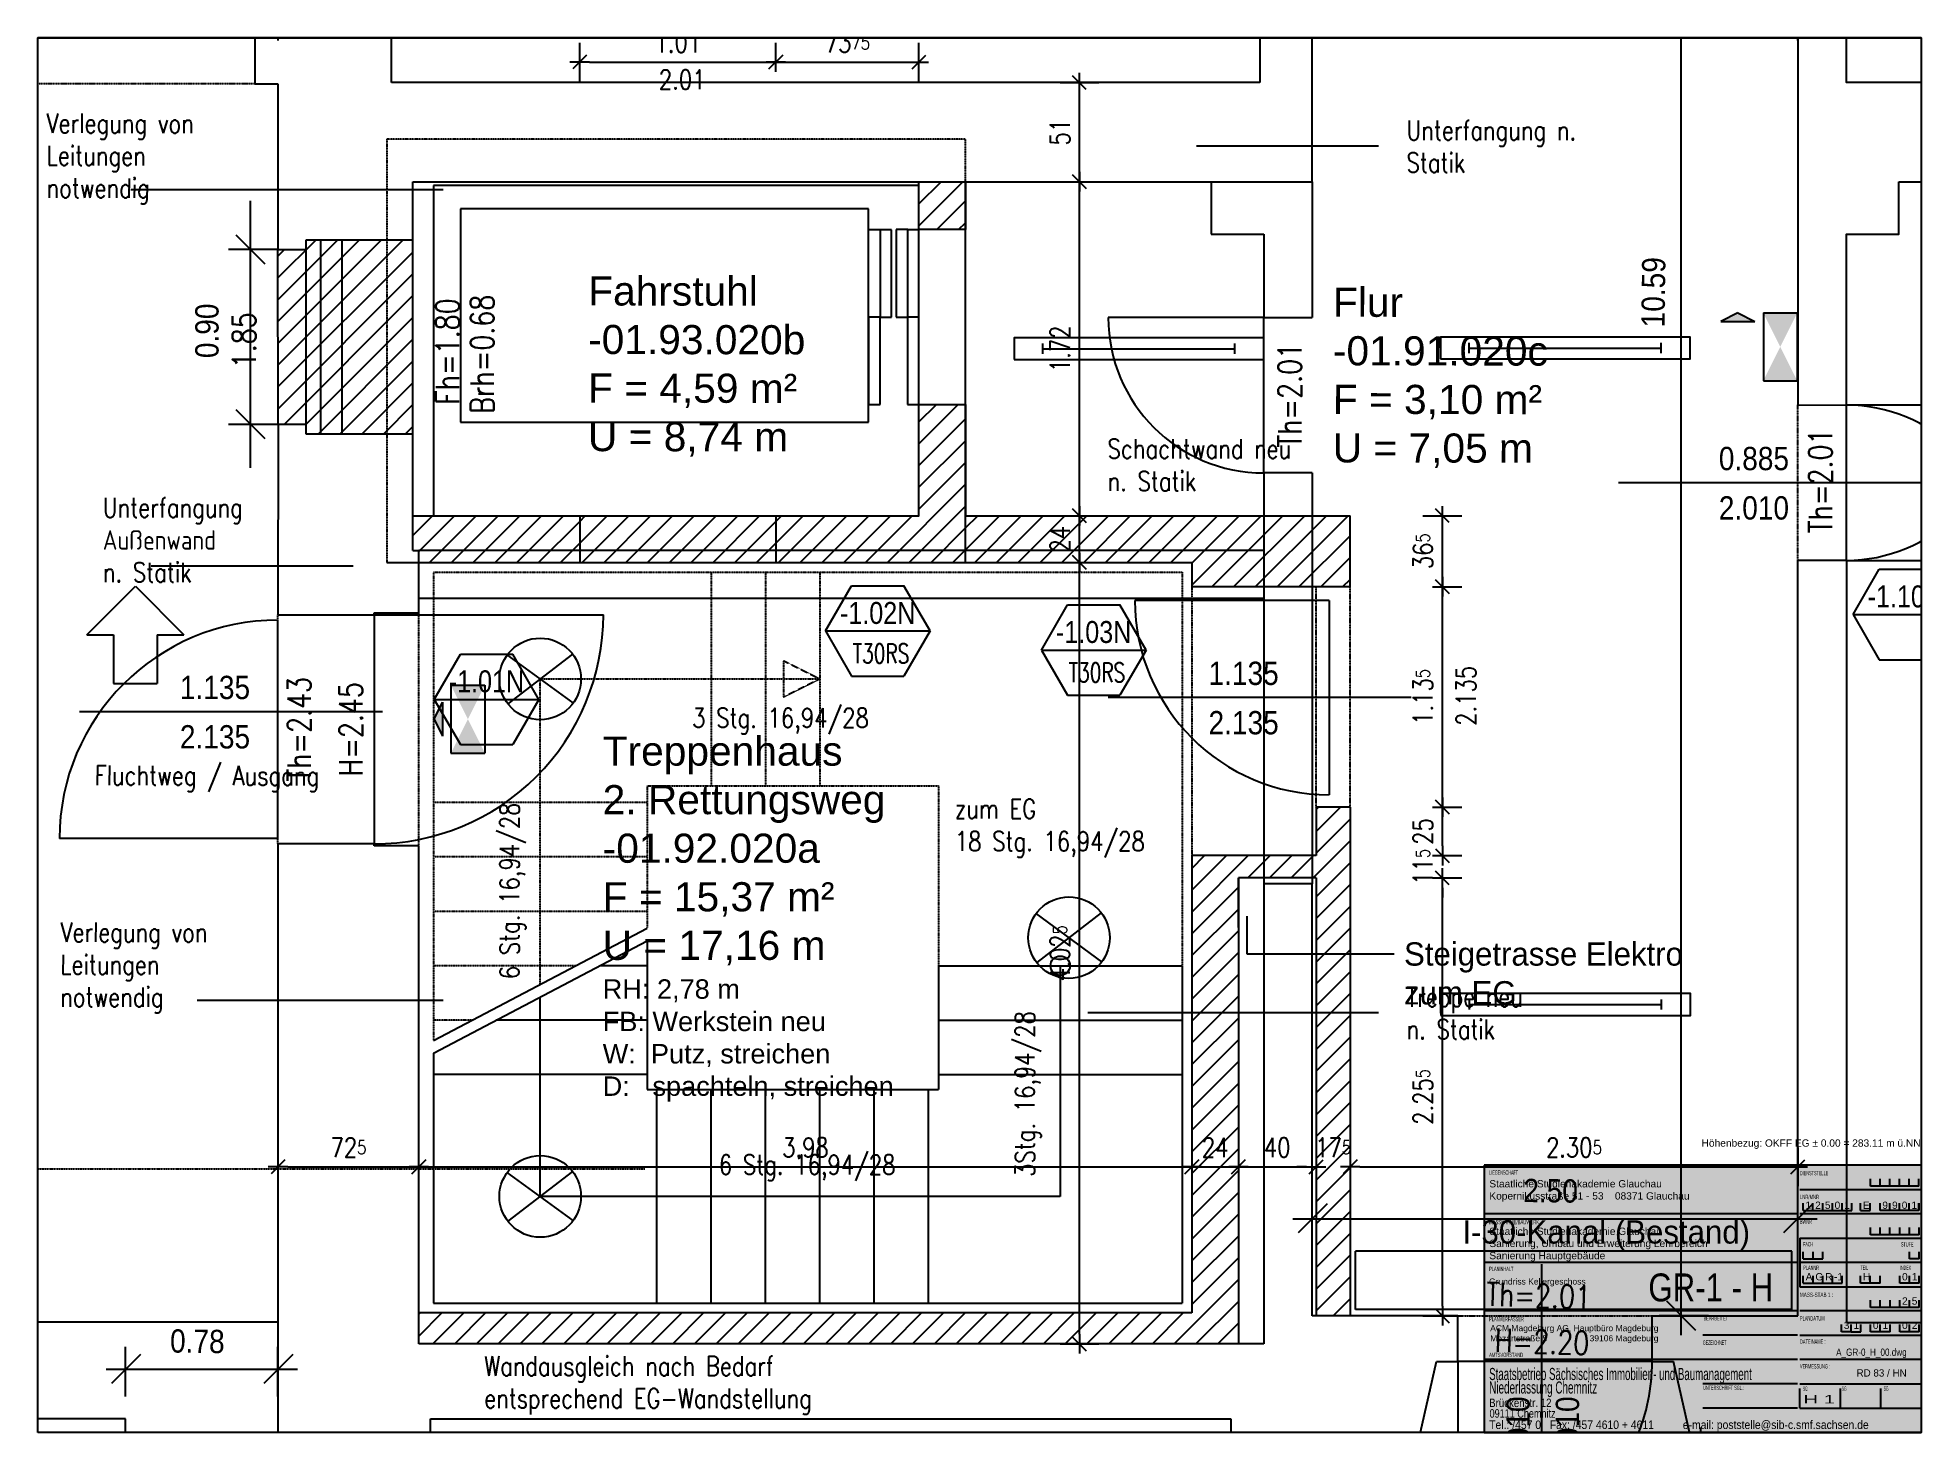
# Paper-space layout 'LayoutA3 (Ko) 1-25' of a CAD drawing. Header units: metres. Extents: x -103 to 285, y 1 to 288.
# The model-space entities are those that its viewports show. They can reach past a viewport. Long polylines and large blocks are cut down to what shows.
import ezdxf
from ezdxf.enums import TextEntityAlignment as Align

# ---------------------------------------------------------------- set-up
doc = ezdxf.new("R2010")
doc.units = ezdxf.units.M
doc.header["$LTSCALE"] = 0.03
for name, pattern in [('AUSGEZOGEN', [0]), ('DOT', [0]), ('GESTRICHELT', [9, 6, -3]), ('STRICHLINIE', [19.05, 12.7, -6.35])]:
    doc.linetypes.add(name, pattern=pattern)
for name, color, linetype in [('1_Plankopf', 7, 'Continuous'), ('A_abriss', 44, '_ABBRUCH'), ('A_aufzug', 3, 'Continuous'), ('A_bemaßung', 2, 'Continuous'), ('A_Elektro', 1, 'Continuous'), ('A_höhen', 3, 'Continuous'), ('A_NR_TÜR', 1, 'Continuous'), ('A_schraffur', 10, 'Continuous'), ('A_text', 5, 'Continuous'), ('A_TREPPE_NEU', 3, 'Continuous'), ('A_Tuernummern', 1, 'Continuous'), ('A_TXT-TUER', 1, 'Continuous'), ('A_türen', 9, 'Continuous'), ('A_verdeckt', 8, 'STRICHLINIE'), ('A_wände', 6, 'Continuous'), ('A_WÄNDE_NEU', 6, 'Continuous'), ('CKMA0002', 2, 'Continuous'), ('E__ELEKTRO', 3, 'AUSGEZOGEN'), ('E__LEUCHTEN', 6, 'AUSGEZOGEN'), ('E__VERSYS', 2, 'AUSGEZOGEN'), ('Z_Plankopf', 7, 'Continuous')]:
    doc.layers.add(name, color=color, linetype=linetype)
doc.styles.add('ARIAL', font='ARIAL.TTF')
doc.styles.add('arial-n', font='ARIALN.TTF')
doc.styles.add('BOLDSIMP_FNT', font='TXT', dxfattribs={"height": 1})
doc.styles.add('NORM', font='simplex.shx', dxfattribs={"width": 0.7, "bigfont": 'bigfont.shx'})
doc.styles.add('PITSIMP8', font='PITSIMP8.SHX')
doc.styles.add('SIMPLEX', font='simplex.shx', dxfattribs={"width": 0.8, "height": 0.1})
doc.linetypes.add('_ABBRUCH', pattern='A,25,[101,cadkon.shx,S=3.5,R=0,X=0,Y=0],25', length=50)
doc.dimstyles.get("Standard").update_dxf_attribs({"dimtxt": 0.18, "dimasz": 0.18, "dimexe": 0.18, "dimexo": 0.0625, "dimgap": 0.09, "dimtad": 0, "dimtih": 1, "dimtoh": 1, "dimdec": 4, "dimzin": 0, "dimdsep": 46, "dimlunit": 3, "dimtxsty": 'Standard', "dimcen": 0.09, "dimadec": 0, "dimazin": 0, "dimtfac": 1, "dimtdec": 4, "dimtofl": 0, "dimtmove": 2, "dimatfit": 3, "dimfxl": 1, "dimtolj": 1, "dimtzin": 0, "dimarcsym": 0})

psp = doc.layouts.new('LayoutA3 (Ko) 1-25')

# ---------------------------------------------------------------- texts
at = {"layer": '1_Plankopf', "color": 7, "linetype": 'AUSGEZOGEN', "style": 'ARIAL'}
for s, height, width, p, p2 in [('LIEGENSCHAFT', 0.9, 0.619235, (195.78, 53.74), (201.75, 53.74)), ('DIENSTSTELLE', 0.9, 0.629517, (259.78, 53.64), (265.63, 53.64)), ('LNR/MNR', 0.9, 0.691361, (259.78, 48.72), (263.74, 48.72)), ('MASSNAHME/BAUWERK', 0.9, 0.694796, (195.78, 43.55), (206.07, 43.55)), ('BWNR', 0.9, 0.640413, (259.78, 43.61), (262.24, 43.61)), ('FACH', 0.9, 0.604807, (260.43, 38.99), (262.5, 38.99)), ('STUFE', 0.9, 0.626029, (280.59, 38.96), (283.17, 38.96)), ('PLANNR', 0.9, 0.629361, (260.49, 34.15), (263.7, 34.15)), ('TEIL', 0.9, 0.576231, (272.27, 34.15), (273.8, 34.15)), ('INDEX', 0.9, 0.593364, (280.39, 34.15), (282.67, 34.15)), ('PLANINHALT', 0.9, 0.645985, (195.78, 33.9), (200.79, 33.9)), ('MASS-STAB 1 :', 0.9, 0.755584, (259.78, 28.57), (266.59, 28.57)), ('PLANVERFASSER', 0.9, 0.655042, (195.78, 23.56), (202.92, 23.56)), ('BEARBEITET', 0.9, 0.647926, (239.93, 23.75), (245, 23.75)), ('PLANDATUM', 0.9, 0.657694, (259.78, 23.72), (264.88, 23.72)), ('GEZEICHNET', 0.9, 0.603475, (239.78, 18.71), (244.67, 18.71)), ('DATEINAME :', 0.9, 0.657232, (259.78, 18.92), (265.06, 18.92)), ('AMTSVORSTAND', 0.9, 0.667092, (195.78, 16.19), (202.77, 16.19)), ('Staatsbetrieb Sächsisches Immobilien- und Baumanagement', 2.5, 0.57205, (195.78, 11.46), (249.87, 11.46)), ('VERMESSUNG :', 0.9, 0.644129, (259.78, 13.84), (265.99, 13.84)), ('RD 83 / HN', 1.5, 0.963798, (271.44, 12.18), (281.76, 12.18)), ('Niederlassung Chemnitz', 2.5, 0.584935, (195.78, 8.68), (218.04, 8.68)), ('UNTERSCHRIFT SGL.:', 0.9, 0.631829, (239.84, 9.42), (248.27, 9.42)), ('SG', 0.9, 0.544981, (260.4, 9.22), (261.39, 9.22)), ('H 1', 1.75, 1.71731, (260.49, 6.63), (267.02, 6.63)), ('SG', 0.9, 0.544981, (268.41, 9.25), (269.4, 9.25)), ('SG', 0.9, 0.544981, (277.04, 9.25), (278.03, 9.25)), ('09111 Chemnitz', 1.75, 0.763439, (195.87, 3.71), (209.46, 3.71)), ('Brückenstr. 12', 1.75, 0.814198, (195.78, 5.89), (208.62, 5.89)), ('Tel.: /457 0   Fax: /457 4610 + 4611          e-mail: poststelle%%064sib-c.smf.sachsen.de', 1.75, 0.874519, (195.78, 1.38), (273.95, 1.38))]:
    psp.add_text(s, height=height, dxfattribs=dict(at, width=width)).set_placement(p, p2, align=Align.FIT)
at = {"layer": '1_Plankopf', "linetype": 'AUSGEZOGEN', "style": 'ARIAL', "width": 0.8}
psp.add_text('GR-1 - H', height=5.75, dxfattribs=at).set_placement((228.57, 27.66))
at = {"layer": '1_Plankopf', "color": 7, "linetype": 'AUSGEZOGEN', "style": 'ARIAL', "width": 0.8}
psp.add_text('A_GR-0_H_00.dwg', height=1.5, dxfattribs=at).set_placement((281.77, 16.45), align=Align.RIGHT)
at = {"layer": '1_Plankopf', "insert": (239.53, 61.03), "char_height": 1.5, "width": 57.55, "attachment_point": 1, "style": 'ARIAL'}
psp.add_mtext('Höhenbezug: OKFF EG ± 0.00 = 283.11 m ü.NN', dxfattribs=at)
at = {"layer": '1_Plankopf', "linetype": 'Continuous', "char_height": 1.5, "attachment_point": 1}
for s, insert, width in [('{\\fArial|b0|i0|c0|p34;Staatliche Studienakademie Glauchau\\PKopernikusstraße 51 - 53    08371 Glauchau}', (195.82, 52.64), 62.0135), ('\\fArial|b0|i0|c0|p34;1', (260.92, 48.23), 2), ('{\\fArial|b0|i0|c0|p34;2}', (262.92, 48.22), 2), ('\\fArial|b0|i0|c0|p34;5', (264.92, 48.22), 2), ('\\fArial|b0|i0|c0|p34;0', (266.92, 48.22), 2), ('\\fArial|b0|i0|c0|p34;1', (268.92, 48.22), 2), ('\\fArial|b0|i0|c0|p34;E', (272.74, 48.22), 2), ('\\fArial|b0|i0|c0|p34;9', (276.75, 48.22), 2), ('\\fArial|b0|i0|c0|p34;9', (278.75, 48.22), 2), ('\\fArial|b0|i0|c0|p34;0', (280.75, 48.22), 2), ('\\fArial|b0|i0|c0|p34;1', (282.75, 48.22), 2), ('\\fArial|b0|i0|c0|p34;Staatliche Studienakademie Glauchau\\PSanierung, Umbau und Erweiterung Lehrbereich\\PSanierung Hauptgebäude', (195.82, 42.85), 62.0135), ('{\\fArial|b0|i0|c0|p34;2}', (280.81, 28.49), 2), ('{\\fArial|b0|i0|c0|p34;5}', (282.81, 28.49), 2), ('\\fArial|b0|i0|c0|p34;3', (268.81, 23.49), 2), ('{\\fArial|b0|i0|c0|p34;1}', (270.81, 23.49), 2), ('{\\fArial|b0|i0|c0|p34;0}', (274.81, 23.49), 2), ('{\\fArial|b0|i0|c0|p34;1}', (276.81, 23.49), 2), ('{\\fArial|b0|i0|c0|p34;0}', (280.81, 23.49), 2), ('{\\fArial|b0|i0|c0|p34;2}', (282.81, 23.49), 2)]:
    psp.add_mtext(s, dxfattribs=dict(at, insert=insert, width=width))
at = {"layer": '1_Plankopf', "insert": (195.76, 32.38), "char_height": 1.25, "width": 43.11, "attachment_point": 1}
psp.add_mtext('\\fArial|b0|i0|c0|p34;Grundriss Kellergeschoss', dxfattribs=at)
at = {"layer": '1_Plankopf', "linetype": 'Continuous', "char_height": 1.5, "width": 2, "attachment_point": 1, "style": 'ARIAL'}
for s, insert in [('A', (260.96, 33.49)), ('G', (262.96, 33.49)), ('R', (264.96, 33.49)), ('-1', (266.78, 33.49)), ('H', (272.76, 33.49)), ('{\\fArial|b0|i0|c0|p34;0}', (280.81, 33.49)), ('1', (282.81, 33.49))]:
    psp.add_mtext(s, dxfattribs=dict(at, insert=insert))

msp = doc.modelspace()

# ---------------------------------------------------------------- texts
at = {"layer": 'A_abriss', "ltscale": 0.5, "style": 'SIMPLEX', "width": 0.8}
for s, p in [('Fh=1.80', (161.91322, 176.15308)), ('Brh=0.68', (162.09252, 176.13895)), ('1.85', (160.86607, 176.21107)), ('Th=2.01', (166.24963, 175.92763))]:
    msp.add_text(s, height=0.12, rotation=90, dxfattribs=at).set_placement(p, align=Align.MIDDLE_CENTER)
at = {"layer": 'A_bemaßung', "color": 7, "linetype": 'Continuous', "style": 'BOLDSIMP_FNT', "width": 0.9}
for s, rotation, p in [('10.59', 89.3, (168.21567, 176.27655)), ('2.50', 359.3, (167.45111, 171.73727)), ('0.78', 359.3, (160.48387, 170.96229))]:
    msp.add_text(s, height=0.12, rotation=rotation, dxfattribs=at).set_placement(p, align=Align.BOTTOM_LEFT)
at = {"layer": 'A_bemaßung', "color": 7, "linetype": 'DOT', "style": 'BOLDSIMP_FNT', "width": 0.9}
for s, p in [('0.90', (160.7708, 176.11902)), ('1.010', (167.52124, 170.41101)), ('2.010', (167.77543, 170.41101))]:
    msp.add_text(s, height=0.12, rotation=90, dxfattribs=at).set_placement(p, align=Align.BOTTOM_LEFT)
for s, p in [('0.885', (168.45894, 175.50592)), ('2.010', (168.45894, 175.25172)), ('1.135', (160.53561, 174.32715, 0)), ('1.135', (165.8316, 174.39987)), ('2.135', (165.8316, 174.14568)), ('2.135', (160.53561, 174.07296, 0))]:
    msp.add_text(s, height=0.12, dxfattribs=at).set_placement(p, align=Align.BOTTOM_LEFT)
at = {"layer": 'A_höhen', "linetype": 'Continuous', "style": 'SIMPLEX', "width": 0.8}
for s, rotation, p in [('Th=2.01', 90, (168.98195, 175.48697)), ('Th=2.43', 90, (161.1502, 174.20771)), ('H=2.45', 90, (161.41595, 174.2077)), ('Th=2.01', 358.2, (167.53178, 171.29079)), ('H=2.20', 358.2, (167.54918, 171.05445))]:
    msp.add_text(s, height=0.12, rotation=rotation, dxfattribs=at).set_placement(p, align=Align.MIDDLE_CENTER)
at = {"layer": 'A_text', "insert": (163.00198, 177.60317), "char_height": 0.1, "width": 1.1421, "attachment_point": 1, "style": 'SIMPLEX'}
msp.add_mtext('2.01', dxfattribs=at)
at = {"layer": 'A_text', "linetype": 'Continuous', "char_height": 0.1, "width": 1.1421, "attachment_point": 1, "rotation": 359.899931, "style": 'SIMPLEX'}
for s, insert in [('\\Fsimplex.shx;Verlegung von Leitungen notwendig', (159.84915, 177.37859)), ('\\Fsimplex.shx;Fluchtweg / Ausgang', (160.0969, 174.02054)), ('\\Fsimplex.shx;Verlegung von Leitungen notwendig', (159.92035, 173.21273))]:
    msp.add_mtext(s, dxfattribs=dict(at, insert=insert))
at = {"layer": 'A_text', "linetype": 'Continuous', "char_height": 0.1, "attachment_point": 1, "style": 'SIMPLEX'}
for s, insert, width in [('Unterfangung n. Statik', (166.85045, 177.34211), 1.1421), ('Schachtwand neu n. Statik', (165.31149, 175.7017), 1.1421), ('Unterfangung Außenwand   n. Statik', (160.13873, 175.3991), 0.8964238), ('Treppe neu n. Statik', (166.85045, 172.87926), 0.8166985), ('Wandausgleich nach Bedarf\\Pentsprechend EG-Wandstellung', (162.10153, 170.97907), 2.6643697)]:
    msp.add_mtext(s, dxfattribs=dict(at, insert=insert, width=width))
at = {"layer": 'A_text', "linetype": 'Continuous', "char_height": 0.15, "width": 6.6459, "attachment_point": 1, "rotation": 359.899594}
for s, insert in [('\\fArial|b0|i0|c0|p34;Fahrstuhl\\P-01.93.020b\\PF = 4,59 m²\\PU = 8,74 m', (162.63795, 176.54029)), ('\\fArial|b0|i0|c0|p34;Flur\\P-01.91.020c\\PF = 3,10 m² \\PU = 7,05 m', (166.47258, 176.48216))]:
    msp.add_mtext(s, dxfattribs=dict(at, insert=insert))
at = {"layer": 'A_text', "insert": (167.10746, 174.22523), "char_height": 0.1, "width": 1.1421, "attachment_point": 1, "rotation": 90, "style": 'SIMPLEX'}
msp.add_mtext('2.135', dxfattribs=at)
at = {"layer": 'A_text', "linetype": 'Continuous', "insert": (162.71239, 174.17047), "char_height": 0.15, "width": 6.6459, "attachment_point": 1}
msp.add_mtext('\\fArial|b0|i0|c0|p34;Treppenhaus  \\P2. Rettungsweg\\P-01.92.020a\\PF = 15,37 m²  \\PU = 17,16 m\\P\\H0.1;RH: 2,78 m\\PFB: Werkstein neu\\PW:  Putz, streichen\\PD:   spachteln, streichen', dxfattribs=at)
at = {"layer": 'A_TREPPE_NEU', "color": 1, "linetype": 'Continuous', "char_height": 0.1, "width": 1.6932, "attachment_point": 1, "style": 'SIMPLEX'}
for s, insert in [('3 Stg. 16,94/28', (163.17368, 174.31647)), ('zum EG \\P18 Stg. 16,94/28', (164.52588, 173.84789)), ('6 Stg. 16,94/28', (163.31083, 172.01587))]:
    msp.add_mtext(s, dxfattribs=dict(at, insert=insert))
at = {"layer": 'A_TREPPE_NEU', "color": 1, "linetype": 'Continuous', "char_height": 0.1, "width": 1.6932, "attachment_point": 1, "rotation": 90, "style": 'SIMPLEX'}
for s, insert in [('6 Stg. 16,94/28', (162.18285, 172.92122)), ('3Stg. 16,94/28', (164.83643, 171.90293))]:
    msp.add_mtext(s, dxfattribs=dict(at, insert=insert))

# ---------------------------------------------------------------- blocks, each defined once
blk = doc.blocks.new('A$C699961ED')
at = {"layer": '1_Plankopf', "linetype": 'Continuous', "insert": (1.65, 8.43), "char_height": 2.5, "width": 81.002, "attachment_point": 1}
blk.add_mtext('\\fArial|b0|i0|c0|p34;ACM Magdeburg AG, Hauptbüro Magdeburg\\PMozartstraße 5                  39106 Magdeburg', dxfattribs=at)
blk = doc.blocks.new('SLASH1')
at = {"layer": 'A_bemaßung', "color": 2, "linetype": 'Continuous'}
for p, q in [((0, -0.14068), (0, 0.11466)), ((0.07663, 0.07663), (-0.07319, -0.07319))]:
    blk.add_line(p, q, dxfattribs=at)
blk = doc.blocks.new('Aufzug')
at = {"layer": 'A_aufzug', "color": 1, "linetype": 'GESTRICHELT'}
for p, q in [((2.74, 0.24), (-0.24, 0.24)), ((-0.24, 0.24), (-0.24, -1.94)), ((2.74, 0.03), (2.74, 0.24))]:
    blk.add_line(p, q, dxfattribs=at)
at = {"layer": 'A_aufzug', "linetype": 'Continuous'}
for p, q in [((2.5, 0), (0, 0)), ((0, 0), (0, -1.7)), ((2.5, -1.7), (2.5, 0)), ((2.74, -1.94), (2.74, 0.03)), ((2.2395, -0.1186), (0.1395, -0.1186)), ((0.1395, -0.1186), (0.1395, -1.2186)), ((2.2395, -1.2186), (2.2395, -0.1186)), ((2.2995, -0.2274), (2.2395, -0.2274)), ((2.2995, -0.2274), (2.2995, -0.6774)), ((2.3595, -0.2274), (2.2995, -0.2274)), ((2.3595, -0.6774), (2.3595, -0.2274)), ((2.3834, -0.2266), (2.3834, -0.6766)), ((2.4434, -0.2266), (2.3834, -0.2266)), ((2.4434, -0.6766), (2.4434, -0.2266)), ((2.4435, -0.2266), (2.5, -0.2266)), ((2.74, -0.2266), (2.5, -0.2266)), ((2.2995, -0.6774), (2.2395, -0.6774)), ((2.2395, -0.6774), (2.2395, -1.1276)), ((2.2995, -1.1276), (2.2995, -0.6774)), ((2.2995, -0.6774), (2.3595, -0.6774)), ((2.3834, -0.6766), (2.4434, -0.6766)), ((2.4414, -0.6766), (2.4414, -1.1266)), ((2.5, -0.6766), (2.4434, -0.6766)), ((2.2395, -1.1276), (2.2995, -1.1276)), ((2.4414, -1.1266), (2.5, -1.1266)), ((2.5, -1.1266), (2.74, -1.1266)), ((0.1395, -1.2186), (2.2395, -1.2186)), ((0, -1.7), (2.5, -1.7)), ((-0.24, -1.94), (2.74, -1.94))]:
    blk.add_line(p, q, dxfattribs=at)
blk = doc.blocks.new('DIMCROSS')
at = {"color": 0, "linetype": 'ByBlock'}
blk.add_line((-1, 0), (1, 0), dxfattribs=at)
at = {"linetype": 'ByBlock'}
blk.add_line((-0.707107, -0.707107), (0.707107, 0.707107), dxfattribs=at)
blk = doc.blocks.new('*D31')
at = {"layer": 'A_bemaßung', "color": 1, "lineweight": -2}
for p, q in [((161.0407, 177.7541), (161.0407, 177.9541)), ((161.7357, 177.8041), (161.7357, 177.9541)), ((161.0907, 177.8541), (161.6857, 177.8541))]:
    blk.add_line(p, q, dxfattribs=at)
at = {"layer": 'Defpoints', "color": 0}
for p in [(161.7357, 177.8541), (161.0407, 176.8276), (161.7357, 176.8776)]:
    blk.add_point(p, dxfattribs=at)
at = {"layer": 'A_bemaßung', "color": 1, "lineweight": -2, "xscale": 0.05, "yscale": 0.05, "zscale": 0.05, "rotation": 180}
blk.add_blockref('DIMCROSS', (161.0407, 177.8541), dxfattribs=at)
at = {"layer": 'A_bemaßung', "color": 1, "lineweight": -2, "xscale": 0.05, "yscale": 0.05, "zscale": 0.05}
blk.add_blockref('DIMCROSS', (161.7357, 177.8541), dxfattribs=at)
at = {"layer": 'A_bemaßung', "color": 3, "insert": (161.3882, 177.9541), "char_height": 0.1, "attachment_point": 5, "style": 'SIMPLEX'}
blk.add_mtext('\\A1;69{\\A1\\H0.7x\\S5;}', dxfattribs=at)
blk = doc.blocks.new('*D32')
at = {"layer": 'A_bemaßung', "color": 1, "lineweight": -2}
for p, q in [((161.8407, 177.8041), (161.8407, 177.9541)), ((161.6857, 177.8541), (161.6357, 177.8541)), ((161.8907, 177.8541), (161.9407, 177.8541))]:
    blk.add_line(p, q, dxfattribs=at)
at = {"layer": 'Defpoints', "color": 0}
for p in [(161.8407, 177.8541), (161.7357, 176.8776), (161.8407, 176.8776)]:
    blk.add_point(p, dxfattribs=at)
at = {"layer": 'A_bemaßung', "color": 1, "lineweight": -2, "xscale": 0.05, "yscale": 0.05, "zscale": 0.05}
blk.add_blockref('DIMCROSS', (161.7357, 177.8541), dxfattribs=at)
at = {"layer": 'A_bemaßung', "color": 1, "lineweight": -2, "xscale": 0.05, "yscale": 0.05, "zscale": 0.05, "rotation": 180}
blk.add_blockref('DIMCROSS', (161.8407, 177.8541), dxfattribs=at)
at = {"layer": 'A_bemaßung', "color": 3, "insert": (161.7882, 177.9541), "char_height": 0.1, "attachment_point": 5, "style": 'SIMPLEX'}
blk.add_mtext('\\A1;10{\\A1\\H0.7x\\S5;}', dxfattribs=at)
blk = doc.blocks.new('*D33')
at = {"layer": 'A_bemaßung', "color": 1, "lineweight": -2}
for p, q in [((164.3407, 177.8041), (164.3407, 177.9541)), ((161.8907, 177.8541), (164.2907, 177.8541))]:
    blk.add_line(p, q, dxfattribs=at)
at = {"layer": 'Defpoints', "color": 0}
for p in [(164.3407, 177.8541), (164.3407, 176.9729), (161.8407, 176.8776)]:
    blk.add_point(p, dxfattribs=at)
at = {"layer": 'A_bemaßung', "color": 1, "lineweight": -2, "xscale": 0.05, "yscale": 0.05, "zscale": 0.05, "rotation": 180}
blk.add_blockref('DIMCROSS', (161.8407, 177.8541), dxfattribs=at)
at = {"layer": 'A_bemaßung', "color": 1, "lineweight": -2, "xscale": 0.05, "yscale": 0.05, "zscale": 0.05}
blk.add_blockref('DIMCROSS', (164.3407, 177.8541), dxfattribs=at)
at = {"layer": 'A_bemaßung', "color": 3, "insert": (163.0907, 177.9541), "char_height": 0.1, "attachment_point": 5, "style": 'SIMPLEX'}
blk.add_mtext('\\A1;2.50{\\A1\\H0.7x\\S;}', dxfattribs=at)
blk = doc.blocks.new('*D34')
at = {"layer": 'A_bemaßung', "color": 1, "lineweight": -2}
for p, q in [((164.5807, 177.8041), (164.5807, 177.9541)), ((164.3907, 177.8541), (164.5307, 177.8541))]:
    blk.add_line(p, q, dxfattribs=at)
at = {"layer": 'Defpoints', "color": 0}
for p in [(164.5807, 177.8541), (164.5807, 177.1421), (164.3407, 176.9729)]:
    blk.add_point(p, dxfattribs=at)
at = {"layer": 'A_bemaßung', "color": 1, "lineweight": -2, "xscale": 0.05, "yscale": 0.05, "zscale": 0.05, "rotation": 180}
blk.add_blockref('DIMCROSS', (164.3407, 177.8541), dxfattribs=at)
at = {"layer": 'A_bemaßung', "color": 1, "lineweight": -2, "xscale": 0.05, "yscale": 0.05, "zscale": 0.05}
blk.add_blockref('DIMCROSS', (164.5807, 177.8541), dxfattribs=at)
at = {"layer": 'A_bemaßung', "color": 3, "insert": (164.4607, 177.9541), "char_height": 0.1, "attachment_point": 5, "style": 'SIMPLEX'}
blk.add_mtext('\\A1;24{\\A1\\H0.7x\\S;}', dxfattribs=at)
blk = doc.blocks.new('*D35')
at = {"layer": 'A_bemaßung', "color": 1, "lineweight": -2}
for p, q in [((166.5607, 177.8041), (166.5607, 177.9541)), ((164.6307, 177.8541), (166.5107, 177.8541))]:
    blk.add_line(p, q, dxfattribs=at)
at = {"layer": 'Defpoints', "color": 0}
for p in [(166.5607, 177.8541), (164.5807, 177.1421), (166.5607, 175.3071)]:
    blk.add_point(p, dxfattribs=at)
at = {"layer": 'A_bemaßung', "color": 1, "lineweight": -2, "xscale": 0.05, "yscale": 0.05, "zscale": 0.05, "rotation": 180}
blk.add_blockref('DIMCROSS', (164.5807, 177.8541), dxfattribs=at)
at = {"layer": 'A_bemaßung', "color": 1, "lineweight": -2, "xscale": 0.05, "yscale": 0.05, "zscale": 0.05}
blk.add_blockref('DIMCROSS', (166.5607, 177.8541), dxfattribs=at)
at = {"layer": 'A_bemaßung', "color": 3, "insert": (165.5707, 177.9541), "char_height": 0.1, "attachment_point": 5, "style": 'SIMPLEX'}
blk.add_mtext('\\A1;1.98{\\A1\\H0.7x\\S;}', dxfattribs=at)
blk = doc.blocks.new('*D36')
at = {"layer": 'A_bemaßung', "color": 1, "lineweight": -2}
for p, q in [((168.8657, 177.7541), (168.8657, 177.9541)), ((166.6107, 177.8541), (168.8157, 177.8541))]:
    blk.add_line(p, q, dxfattribs=at)
at = {"layer": 'Defpoints', "color": 0}
for p in [(168.8657, 177.8541), (168.8657, 176.2124), (166.5607, 175.3071)]:
    blk.add_point(p, dxfattribs=at)
at = {"layer": 'A_bemaßung', "color": 1, "lineweight": -2, "xscale": 0.05, "yscale": 0.05, "zscale": 0.05, "rotation": 180}
blk.add_blockref('DIMCROSS', (166.5607, 177.8541), dxfattribs=at)
at = {"layer": 'A_bemaßung', "color": 1, "lineweight": -2, "xscale": 0.05, "yscale": 0.05, "zscale": 0.05}
blk.add_blockref('DIMCROSS', (168.8657, 177.8541), dxfattribs=at)
at = {"layer": 'A_bemaßung', "color": 3, "insert": (167.7132, 177.9541), "char_height": 0.1, "attachment_point": 5, "style": 'SIMPLEX'}
blk.add_mtext('\\A1;2.30{\\A1\\H0.7x\\S5;}', dxfattribs=at)
blk = doc.blocks.new('*D37')
at = {"layer": 'A_bemaßung', "color": 1, "lineweight": -2}
for p, q in [((162.5939, 177.5433), (162.5939, 177.7433)), ((163.6039, 177.5933), (163.6039, 177.7433)), ((162.6439, 177.6433), (163.5539, 177.6433))]:
    blk.add_line(p, q, dxfattribs=at)
at = {"layer": 'Defpoints', "color": 0}
for p in [(163.6039, 177.6433), (162.5939, 175.2571), (163.6039, 175.3071)]:
    blk.add_point(p, dxfattribs=at)
at = {"layer": 'A_bemaßung', "color": 1, "lineweight": -2, "xscale": 0.05, "yscale": 0.05, "zscale": 0.05, "rotation": 180}
blk.add_blockref('DIMCROSS', (162.5939, 177.6433), dxfattribs=at)
at = {"layer": 'A_bemaßung', "color": 1, "lineweight": -2, "xscale": 0.05, "yscale": 0.05, "zscale": 0.05}
blk.add_blockref('DIMCROSS', (163.6039, 177.6433), dxfattribs=at)
at = {"layer": 'A_bemaßung', "color": 3, "insert": (163.0989, 177.7433), "char_height": 0.1, "attachment_point": 5, "style": 'SIMPLEX'}
blk.add_mtext('\\A1;1.01', dxfattribs=at)
blk = doc.blocks.new('*D38')
at = {"layer": 'A_bemaßung', "color": 1, "lineweight": -2}
for p, q in [((164.3407, 177.5433), (164.3407, 177.7433)), ((163.6539, 177.6433), (164.2907, 177.6433))]:
    blk.add_line(p, q, dxfattribs=at)
at = {"layer": 'Defpoints', "color": 0}
for p in [(164.3407, 177.6433), (164.3407, 175.7905), (163.6039, 175.3071)]:
    blk.add_point(p, dxfattribs=at)
at = {"layer": 'A_bemaßung', "color": 1, "lineweight": -2, "xscale": 0.05, "yscale": 0.05, "zscale": 0.05, "rotation": 180}
blk.add_blockref('DIMCROSS', (163.6039, 177.6433), dxfattribs=at)
at = {"layer": 'A_bemaßung', "color": 1, "lineweight": -2, "xscale": 0.05, "yscale": 0.05, "zscale": 0.05}
blk.add_blockref('DIMCROSS', (164.3407, 177.6433), dxfattribs=at)
at = {"layer": 'A_bemaßung', "color": 3, "insert": (163.9723, 177.7433), "char_height": 0.1, "attachment_point": 5, "style": 'SIMPLEX'}
blk.add_mtext('\\A1;73{\\A1\\H0.7x\\S75;}', dxfattribs=at)
blk = doc.blocks.new('*D39')
at = {"layer": 'A_bemaßung', "color": 1, "lineweight": -2}
for p, q in [((161.0407, 171.8546), (161.0407, 172.0546)), ((161.7659, 171.9046), (161.7659, 172.0546)), ((161.0907, 171.9546), (161.7159, 171.9546))]:
    blk.add_line(p, q, dxfattribs=at)
at = {"layer": 'Defpoints', "color": 0}
for p in [(161.7659, 171.9546), (161.0407, 170.9929), (161.7659, 171.0429)]:
    blk.add_point(p, dxfattribs=at)
at = {"layer": 'A_bemaßung', "color": 1, "lineweight": -2, "xscale": 0.05, "yscale": 0.05, "zscale": 0.05, "rotation": 180}
blk.add_blockref('DIMCROSS', (161.0407, 171.9546), dxfattribs=at)
at = {"layer": 'A_bemaßung', "color": 1, "lineweight": -2, "xscale": 0.05, "yscale": 0.05, "zscale": 0.05}
blk.add_blockref('DIMCROSS', (161.7659, 171.9546), dxfattribs=at)
at = {"layer": 'A_bemaßung', "color": 3, "insert": (161.4033, 172.0546), "char_height": 0.1, "attachment_point": 5, "style": 'SIMPLEX'}
blk.add_mtext('\\A1;72{\\A1\\H0.7x\\S5;}', dxfattribs=at)
blk = doc.blocks.new('*D40')
at = {"layer": 'A_bemaßung', "color": 1, "lineweight": -2}
for p, q in [((161.8159, 171.9546), (165.6957, 171.9546)), ((165.7457, 172.0046), (165.7457, 171.8546))]:
    blk.add_line(p, q, dxfattribs=at)
at = {"layer": 'Defpoints', "color": 0}
for p in [(165.7457, 173.5571), (165.7457, 171.9546), (161.7659, 171.0429)]:
    blk.add_point(p, dxfattribs=at)
at = {"layer": 'A_bemaßung', "color": 1, "lineweight": -2, "xscale": 0.05, "yscale": 0.05, "zscale": 0.05, "rotation": 180}
blk.add_blockref('DIMCROSS', (161.7659, 171.9546), dxfattribs=at)
at = {"layer": 'A_bemaßung', "color": 1, "lineweight": -2, "xscale": 0.05, "yscale": 0.05, "zscale": 0.05}
blk.add_blockref('DIMCROSS', (165.7457, 171.9546), dxfattribs=at)
at = {"layer": 'A_bemaßung', "color": 3, "insert": (163.7558, 172.0546), "char_height": 0.1, "attachment_point": 5, "style": 'SIMPLEX'}
blk.add_mtext('\\A1;3.98{\\A1\\H0.7x\\S;}', dxfattribs=at)
blk = doc.blocks.new('*D41')
at = {"layer": 'A_bemaßung', "color": 1, "lineweight": -2}
for p, q in [((165.7957, 171.9546), (165.9357, 171.9546)), ((165.9857, 172.0046), (165.9857, 171.8546))]:
    blk.add_line(p, q, dxfattribs=at)
at = {"layer": 'Defpoints', "color": 0}
for p in [(165.7457, 173.5571), (165.9857, 173.4421), (165.9857, 171.9546)]:
    blk.add_point(p, dxfattribs=at)
at = {"layer": 'A_bemaßung', "color": 1, "lineweight": -2, "xscale": 0.05, "yscale": 0.05, "zscale": 0.05, "rotation": 180}
blk.add_blockref('DIMCROSS', (165.7457, 171.9546), dxfattribs=at)
at = {"layer": 'A_bemaßung', "color": 1, "lineweight": -2, "xscale": 0.05, "yscale": 0.05, "zscale": 0.05}
blk.add_blockref('DIMCROSS', (165.9857, 171.9546), dxfattribs=at)
at = {"layer": 'A_bemaßung', "color": 3, "insert": (165.8657, 172.0546), "char_height": 0.1, "attachment_point": 5, "style": 'SIMPLEX'}
blk.add_mtext('\\A1;24{\\A1\\H0.7x\\S;}', dxfattribs=at)
blk = doc.blocks.new('*D42')
at = {"layer": 'A_bemaßung', "color": 1, "lineweight": -2}
for p, q in [((166.0357, 171.9546), (166.3357, 171.9546)), ((166.3857, 172.0046), (166.3857, 171.8546))]:
    blk.add_line(p, q, dxfattribs=at)
at = {"layer": 'Defpoints', "color": 0}
for p in [(166.3857, 173.8392), (165.9857, 173.4421), (166.3857, 171.9546)]:
    blk.add_point(p, dxfattribs=at)
at = {"layer": 'A_bemaßung', "color": 1, "lineweight": -2, "xscale": 0.05, "yscale": 0.05, "zscale": 0.05, "rotation": 180}
blk.add_blockref('DIMCROSS', (165.9857, 171.9546), dxfattribs=at)
at = {"layer": 'A_bemaßung', "color": 1, "lineweight": -2, "xscale": 0.05, "yscale": 0.05, "zscale": 0.05}
blk.add_blockref('DIMCROSS', (166.3857, 171.9546), dxfattribs=at)
at = {"layer": 'A_bemaßung', "color": 3, "insert": (166.1857, 172.0546), "char_height": 0.1, "attachment_point": 5, "style": 'SIMPLEX'}
blk.add_mtext('\\A1;40{\\A1\\H0.7x\\S;}', dxfattribs=at)
blk = doc.blocks.new('*D43')
at = {"layer": 'A_bemaßung', "color": 1, "lineweight": -2}
for p, q in [((166.3357, 171.9546), (166.2857, 171.9546)), ((166.5607, 172.0046), (166.5607, 171.8546)), ((166.6107, 171.9546), (166.6607, 171.9546))]:
    blk.add_line(p, q, dxfattribs=at)
at = {"layer": 'Defpoints', "color": 0}
for p in [(166.3857, 173.8392), (166.5607, 173.8392), (166.5607, 171.9546)]:
    blk.add_point(p, dxfattribs=at)
at = {"layer": 'A_bemaßung', "color": 1, "lineweight": -2, "xscale": 0.05, "yscale": 0.05, "zscale": 0.05}
blk.add_blockref('DIMCROSS', (166.3857, 171.9546), dxfattribs=at)
at = {"layer": 'A_bemaßung', "color": 1, "lineweight": -2, "xscale": 0.05, "yscale": 0.05, "zscale": 0.05, "rotation": 180}
blk.add_blockref('DIMCROSS', (166.5607, 171.9546), dxfattribs=at)
at = {"layer": 'A_bemaßung', "color": 3, "insert": (166.4732, 172.0546), "char_height": 0.1, "attachment_point": 5, "style": 'SIMPLEX'}
blk.add_mtext('\\A1;17{\\A1\\H0.7x\\S5;}', dxfattribs=at)
blk = doc.blocks.new('*D44')
at = {"layer": 'A_bemaßung', "color": 1, "lineweight": -2}
for p, q in [((168.8657, 172.0546), (168.8657, 171.8546)), ((166.6107, 171.9546), (168.8157, 171.9546))]:
    blk.add_line(p, q, dxfattribs=at)
at = {"layer": 'Defpoints', "color": 0}
for p in [(166.5607, 173.8392), (168.8657, 172.9846), (168.8657, 171.9546)]:
    blk.add_point(p, dxfattribs=at)
at = {"layer": 'A_bemaßung', "color": 1, "lineweight": -2, "xscale": 0.05, "yscale": 0.05, "zscale": 0.05, "rotation": 180}
blk.add_blockref('DIMCROSS', (166.5607, 171.9546), dxfattribs=at)
at = {"layer": 'A_bemaßung', "color": 1, "lineweight": -2, "xscale": 0.05, "yscale": 0.05, "zscale": 0.05}
blk.add_blockref('DIMCROSS', (168.8657, 171.9546), dxfattribs=at)
at = {"layer": 'A_bemaßung', "color": 3, "insert": (167.7132, 172.0546), "char_height": 0.1, "attachment_point": 5, "style": 'SIMPLEX'}
blk.add_mtext('\\A1;2.30{\\A1\\H0.7x\\S5;}', dxfattribs=at)
blk = doc.blocks.new('*D45')
at = {"layer": 'A_schraffur', "color": 1, "lineweight": -2}
for p, q in [((165.117, 175.0671), (165.267, 175.0671)), ((165.167, 171.0929), (165.167, 175.0171)), ((165.067, 171.0429), (165.267, 171.0429))]:
    blk.add_line(p, q, dxfattribs=at)
at = {"layer": 'Defpoints', "color": 0}
for p in [(165.117, 175.0671), (165.167, 175.0671), (165.067, 171.0429)]:
    blk.add_point(p, dxfattribs=at)
at = {"layer": 'A_schraffur', "color": 1, "lineweight": -2, "xscale": 0.05, "yscale": 0.05, "zscale": 0.05}
for p, rotation in [((165.167, 175.0671), 90), ((165.167, 171.0429), 270)]:
    blk.add_blockref('DIMCROSS', p, dxfattribs=dict(at, rotation=rotation))
at = {"layer": 'A_schraffur', "color": 3, "insert": (165.067, 173.055), "char_height": 0.1, "attachment_point": 5, "rotation": 90, "style": 'SIMPLEX'}
blk.add_mtext('\\A1;4.02{\\A1\\H0.7x\\S5;}', dxfattribs=at)
blk = doc.blocks.new('*D46')
at = {"layer": 'A_schraffur', "color": 1, "lineweight": -2}
for p, q in [((165.117, 175.3071), (165.267, 175.3071)), ((165.167, 175.1171), (165.167, 175.2571))]:
    blk.add_line(p, q, dxfattribs=at)
at = {"layer": 'Defpoints', "color": 0}
for p in [(165.0921, 175.3071), (165.167, 175.3071), (165.117, 175.0671)]:
    blk.add_point(p, dxfattribs=at)
at = {"layer": 'A_schraffur', "color": 1, "lineweight": -2, "xscale": 0.05, "yscale": 0.05, "zscale": 0.05}
for p, rotation in [((165.167, 175.3071), 90), ((165.167, 175.0671), 270)]:
    blk.add_blockref('DIMCROSS', p, dxfattribs=dict(at, rotation=rotation))
at = {"layer": 'A_schraffur', "color": 3, "insert": (165.067, 175.1871), "char_height": 0.1, "attachment_point": 5, "rotation": 90, "style": 'SIMPLEX'}
blk.add_mtext('\\A1;24{\\A1\\H0.7x\\S;}', dxfattribs=at)
blk = doc.blocks.new('*D47')
at = {"layer": 'A_schraffur', "color": 1, "lineweight": -2}
for p, q in [((165.117, 177.0275), (165.267, 177.0275)), ((165.167, 175.3571), (165.167, 176.9775))]:
    blk.add_line(p, q, dxfattribs=at)
at = {"layer": 'Defpoints', "color": 0}
for p in [(165.063, 177.0275), (165.167, 177.0275), (165.0921, 175.3071)]:
    blk.add_point(p, dxfattribs=at)
at = {"layer": 'A_schraffur', "color": 1, "lineweight": -2, "xscale": 0.05, "yscale": 0.05, "zscale": 0.05}
for p, rotation in [((165.167, 177.0275), 90), ((165.167, 175.3071), 270)]:
    blk.add_blockref('DIMCROSS', p, dxfattribs=dict(at, rotation=rotation))
at = {"layer": 'A_schraffur', "color": 3, "insert": (165.067, 176.1673), "char_height": 0.1, "attachment_point": 5, "rotation": 90, "style": 'SIMPLEX'}
blk.add_mtext('\\A1;1.72{\\A1\\H0.7x\\S;}', dxfattribs=at)
blk = doc.blocks.new('*D48')
at = {"layer": 'A_schraffur', "color": 1, "lineweight": -2}
for p, q in [((165.067, 177.5375), (165.267, 177.5375)), ((165.167, 177.0775), (165.167, 177.4875))]:
    blk.add_line(p, q, dxfattribs=at)
at = {"layer": 'Defpoints', "color": 0}
for p in [(165.063, 177.5375), (165.167, 177.5375), (165.063, 177.0275)]:
    blk.add_point(p, dxfattribs=at)
at = {"layer": 'A_schraffur', "color": 1, "lineweight": -2, "xscale": 0.05, "yscale": 0.05, "zscale": 0.05}
for p, rotation in [((165.167, 177.5375), 90), ((165.167, 177.0275), 270)]:
    blk.add_blockref('DIMCROSS', p, dxfattribs=dict(at, rotation=rotation))
at = {"layer": 'A_schraffur', "color": 3, "insert": (165.067, 177.2825), "char_height": 0.1, "attachment_point": 5, "rotation": 90, "style": 'SIMPLEX'}
blk.add_mtext('\\A1;51{\\A1\\H0.7x\\S;}', dxfattribs=at)
blk = doc.blocks.new('*D49')
at = {"layer": 'A_schraffur', "color": 1, "lineweight": -2}
for p, q in [((166.9855, 173.4421), (167.1355, 173.4421)), ((167.0355, 171.2373), (167.0355, 173.3921)), ((166.9355, 171.1873), (167.1355, 171.1873))]:
    blk.add_line(p, q, dxfattribs=at)
at = {"layer": 'Defpoints', "color": 0}
for p in [(165.9857, 173.4421), (167.0355, 173.4421), (165.9357, 171.1873)]:
    blk.add_point(p, dxfattribs=at)
at = {"layer": 'A_schraffur', "color": 1, "lineweight": -2, "xscale": 0.05, "yscale": 0.05, "zscale": 0.05}
for p, rotation in [((167.0355, 173.4421), 90), ((167.0355, 171.1873), 270)]:
    blk.add_blockref('DIMCROSS', p, dxfattribs=dict(at, rotation=rotation))
at = {"layer": 'A_schraffur', "color": 3, "insert": (166.9355, 172.3147), "char_height": 0.1, "attachment_point": 5, "rotation": 90, "style": 'SIMPLEX'}
blk.add_mtext('\\A1;2.25{\\A1\\H0.7x\\S5;}', dxfattribs=at)
blk = doc.blocks.new('*D50')
at = {"layer": 'A_schraffur', "color": 1, "lineweight": -2}
for p, q in [((167.0355, 173.6071), (167.0355, 173.6571)), ((166.9855, 173.5571), (167.1355, 173.5571)), ((167.0355, 173.3921), (167.0355, 173.3421))]:
    blk.add_line(p, q, dxfattribs=at)
at = {"layer": 'Defpoints', "color": 0}
for p in [(166.3857, 173.5571), (167.0355, 173.5571), (165.9857, 173.4421)]:
    blk.add_point(p, dxfattribs=at)
at = {"layer": 'A_schraffur', "color": 1, "lineweight": -2, "xscale": 0.05, "yscale": 0.05, "zscale": 0.05}
for p, rotation in [((167.0355, 173.5571), 270), ((167.0355, 173.4421), 90)]:
    blk.add_blockref('DIMCROSS', p, dxfattribs=dict(at, rotation=rotation))
at = {"layer": 'A_schraffur', "color": 3, "insert": (166.9355, 173.4996), "char_height": 0.1, "attachment_point": 5, "rotation": 90, "style": 'SIMPLEX'}
blk.add_mtext('\\A1;11{\\A1\\H0.7x\\S5;}', dxfattribs=at)
blk = doc.blocks.new('*D51')
at = {"layer": 'A_schraffur', "color": 1, "lineweight": -2}
for p, q in [((166.9855, 173.8071), (167.1355, 173.8071)), ((167.0355, 173.6071), (167.0355, 173.7571))]:
    blk.add_line(p, q, dxfattribs=at)
at = {"layer": 'Defpoints', "color": 0}
for p in [(166.5607, 173.8071), (167.0355, 173.8071), (166.3857, 173.5571)]:
    blk.add_point(p, dxfattribs=at)
at = {"layer": 'A_schraffur', "color": 1, "lineweight": -2, "xscale": 0.05, "yscale": 0.05, "zscale": 0.05}
for p, rotation in [((167.0355, 173.8071), 90), ((167.0355, 173.5571), 270)]:
    blk.add_blockref('DIMCROSS', p, dxfattribs=dict(at, rotation=rotation))
at = {"layer": 'A_schraffur', "color": 3, "insert": (166.9355, 173.6821), "char_height": 0.1, "attachment_point": 5, "rotation": 90, "style": 'SIMPLEX'}
blk.add_mtext('\\A1;25{\\A1\\H0.7x\\S;}', dxfattribs=at)
blk = doc.blocks.new('*D52')
at = {"layer": 'A_schraffur', "color": 1, "lineweight": -2}
for p, q in [((166.9855, 174.9421), (167.1355, 174.9421)), ((167.0355, 173.8571), (167.0355, 174.8921))]:
    blk.add_line(p, q, dxfattribs=at)
at = {"layer": 'Defpoints', "color": 0}
for p in [(166.5607, 174.9421), (167.0355, 174.9421), (166.5607, 173.8071)]:
    blk.add_point(p, dxfattribs=at)
at = {"layer": 'A_schraffur', "color": 1, "lineweight": -2, "xscale": 0.05, "yscale": 0.05, "zscale": 0.05}
for p, rotation in [((167.0355, 174.9421), 90), ((167.0355, 173.8071), 270)]:
    blk.add_blockref('DIMCROSS', p, dxfattribs=dict(at, rotation=rotation))
at = {"layer": 'A_schraffur', "color": 3, "insert": (166.9355, 174.3746), "char_height": 0.1, "attachment_point": 5, "rotation": 90, "style": 'SIMPLEX'}
blk.add_mtext('\\A1;1.13{\\A1\\H0.7x\\S5;}', dxfattribs=at)
blk = doc.blocks.new('*D53')
at = {"layer": 'A_schraffur', "color": 1, "lineweight": -2}
for p, q in [((166.9355, 175.3071), (167.1355, 175.3071)), ((167.0355, 174.9921), (167.0355, 175.2571))]:
    blk.add_line(p, q, dxfattribs=at)
at = {"layer": 'Defpoints', "color": 0}
for p in [(166.4391, 175.3071), (167.0355, 175.3071), (166.5607, 174.9421)]:
    blk.add_point(p, dxfattribs=at)
at = {"layer": 'A_schraffur', "color": 1, "lineweight": -2, "xscale": 0.05, "yscale": 0.05, "zscale": 0.05}
for p, rotation in [((167.0355, 175.3071), 90), ((167.0355, 174.9421), 270)]:
    blk.add_blockref('DIMCROSS', p, dxfattribs=dict(at, rotation=rotation))
at = {"layer": 'A_schraffur', "color": 3, "insert": (166.9355, 175.1246), "char_height": 0.1, "attachment_point": 5, "rotation": 90, "style": 'SIMPLEX'}
blk.add_mtext('\\A1;36{\\A1\\H0.7x\\S5;}', dxfattribs=at)
blk = doc.blocks.new('Tür-Nr')
at = {"layer": 'A_NR_TÜR'}
for p, q in [((-0.0573, -108.8652), (0.0772, -108.6321)), ((0.0772, -108.6321), (0.3468, -108.6321)), ((0.4812, -108.8652), (0.3468, -108.6321)), ((-0.0573, -108.8652), (0.4812, -108.8652)), ((-0.0573, -108.8652), (0.0772, -109.0983)), ((0.4812, -108.8652), (0.3468, -109.0983)), ((0.0772, -109.0983), (0.3468, -109.0983))]:
    blk.add_line(p, q, dxfattribs=at)
at = {"layer": 'A_TXT-TUER', "style": 'arial-n', "flags": 4}
blk.add_attdef('TÜR-NR.', text='', height=0.1129, dxfattribs=at).set_placement((0.2114, -108.7723), align=Align.MIDDLE_CENTER)
at = {"layer": 'A_TXT-TUER', "style": 'NORM', "width": 0.7}
for tag, flags, p in [('BRANDSCHUTZ', 4, (0.2287, -108.9809)), ('DIN', 5, (0.214, -109.1983)), ('ABMESSUNG', 5, (0.214, -109.3327)), ('MATERIAL', 5, (0.214, -109.4671)), ('WANDART', 5, (0.214, -109.6015)), ('ZARGE', 5, (0.214, -109.7359)), ('SCHLOSS', 5, (0.214, -109.8703)), ('BESCHLÄGE', 5, (0.214, -110.0047)), ('SONSTIGES', 5, (0.214, -110.1391))]:
    blk.add_attdef(tag, text='', height=0.0784, dxfattribs=dict(at, flags=flags)).set_placement(p, align=Align.MIDDLE_CENTER)
blk = doc.blocks.new('2DEL_457')
for p, q in [((-0.3844, -0.2363), (-0.3844, 0.2363)), ((0.3844, -0.2363), (0.3844, 0.2363)), ((-0.3844, 0), (0.3844, 0))]:
    blk.add_line(p, q)
blk.add_lwpolyline([(-0.5, -0.5), (0.5, -0.5), (0.5, 0.5), (-0.5, 0.5)], close=True)
at = {"style": 'PITSIMP8', "flags": 9}
for tag, p in [('RAUM/GRUPPE', (-0.0298, 0.1593)), ('BEZEICHNUNG', (-0.0298, 0.1793)), ('POS.NR.G-LV', (-0.0298, 0.1393)), ('KENNUNG', (-0.0298, 0.0793)), ('FABRIKAT', (-0.0298, 0.1193)), ('TYP', (-0.0298, 0.0993)), ('VOLUMENSTROM', (-0.0298, 0.0393)), ('DRUCK/-STUFE', (-0.0298, 0.0193)), ('ANSCHLUSS', (-0.0298, -0.0007)), ('LEISTUNG', (-0.0298, 0.0593)), ('TEMPERATUR', (-0.0298, -0.0607)), ('GROESSE', (-0.0298, -0.0207)), ('DN', (-0.0298, -0.0407)), ('SPANNUNG/FREQUENZ', (-0.0298, -0.1207)), ('SCHUTZART', (-0.0298, -0.1007)), ('DREHZAHL', (-0.0298, -0.0807)), ('GEWICHT', (-0.0298, -0.1407)), ('FREI', (-0.0298, -0.1607)), ('FREI', (-0.0298, -0.1807)), ('FREI', (-0.0298, -0.2007))]:
    blk.add_attdef(tag, text='', height=0.01, dxfattribs=at).set_placement(p, align=Align.MIDDLE)
blk = doc.blocks.new('PL')
at = {"color": 3}
for p, q in [((-119.5, -66.1), (-119.5, 58.9)), ((-119.5, 58.9), (130.5, 58.9)), ((130.5, -66.1), (130.5, 58.9)), ((-119.5, -66.1), (130.5, -66.1)), ((-119.5, -159.8), (-88.2, -97.3)), ((-88.2, -222.3), (-88.2, -97.3)), ((-119.5, -159.8), (-88.2, -222.3))]:
    blk.add_line(p, q, dxfattribs=at)
for points in [[(-119.5, 58.9), (-119.5, -66.1), (130.5, -66.1), (130.5, 58.9)], [(-88.2, -97.3), (-88.2, -222.3), (-119.5, -159.8)]]:
    blk.add_solid(points, dxfattribs=at)
blk = doc.blocks.new('PU1')
at = {"color": 3}
for p, q in [((-118.6, -55.3), (-118.6, 69.7)), ((-118.6, 69.7), (131.4, 69.7)), ((131.4, -55.3), (131.4, 69.7)), ((-118.6, -55.3), (131.4, -55.3)), ((-56.1, -86.6), (68.9, -86.6)), ((6.4, -117.8), (-56.1, -86.6)), ((6.4, -117.8), (68.9, -86.6))]:
    blk.add_line(p, q, dxfattribs=at)
for points in [[(-118.6, 69.7), (-118.6, -55.3), (131.4, -55.3), (131.4, 69.7)], [(68.9, -86.6), (-56.1, -86.6), (6.4, -117.8)]]:
    blk.add_solid(points, dxfattribs=at)
blk = doc.blocks.new('I539')
for p, q in [((-1.2, -0.9), (1.2, 0.9)), ((-1.2, 0.9), (1.2, -0.9))]:
    blk.add_line(p, q)
blk.add_circle((0, 0), 1.5)
blk = doc.blocks.new('A$C2D1211C5')
at = {"layer": 'E__LEUCHTEN', "xscale": 0.001396999999997206, "yscale": 0.001396999999997206, "zscale": 0.001397, "rotation": 270}
blk.add_blockref('PL', (7.8598, 26.1426), dxfattribs=at)
at = {"layer": 'E__LEUCHTEN', "color": 5, "xscale": 1.285160624999662, "yscale": 0.1120140000000447, "zscale": 1.285160625}
for p in [(4.5525, 26.1252), (6.7475, 26.1289), (6.7493, 22.7485)]:
    blk.add_blockref('2DEL_457', p, dxfattribs=at)
at = {"layer": 'E__LEUCHTEN', "color": 7, "xscale": 0.1399999999994165, "yscale": 0.1399999999994179, "zscale": 0.14, "rotation": 180.7397457354693}
for p in [(1.47, 24.425), (4.1925, 23.0925), (1.47, 21.76)]:
    blk.add_blockref('I539', p, dxfattribs=at)
at = {"layer": 'E__LEUCHTEN', "color": 1, "xscale": 0.001396999999997206, "yscale": 0.001396999999997206, "zscale": 0.001397, "rotation": 270}
blk.add_blockref('PU1', (1.0878, 24.2264), dxfattribs=at)
blk = doc.blocks.new('A$C775701B2')
at = {"layer": 'E__VERSYS', "color": 1}
for p, q in [((7.9143, 21.4778), (5.6668, 21.4778)), ((5.6668, 21.1778), (5.6668, 21.4778)), ((7.9143, 21.1778), (7.9143, 21.4778)), ((7.9143, 21.1778), (5.6668, 21.1778))]:
    blk.add_line(p, q, dxfattribs=at)
at = {"layer": 'E__ELEKTRO', "color": 1, "insert": (6.2182, 21.6373), "char_height": 0.12, "attachment_point": 1}
blk.add_mtext('I-30-Kanal (Bestand)', dxfattribs=at)
blk = doc.blocks.new('A$C5C7B2202')
at = {"layer": 'E__ELEKTRO', "color": 7, "insert": (5.9175, 23.0686), "char_height": 0.12, "attachment_point": 1}
blk.add_mtext('Steigetrasse Elektro\\Pzum EG', dxfattribs=at)
at = {"layer": 'E__ELEKTRO', "color": 7, "annotation_type": 0, "has_hookline": 1, "hookline_direction": 0, "text_width": 2.22}
blk.add_leader([(5.1077, 23.2025), (5.1077, 23.0086), (5.8675, 23.0086)], dimstyle='Standard', override={"dimtxt": 0.12, "dimasz": 0.05, "dimexe": 0.1, "dimgap": 0.05, "dimtad": 0, "dimtih": 0, "dimtoh": 0, "dimdec": 2, "dimrnd": 0.0025, "dimlunit": 2, "dimdle": 0.025, "dimclrd": 7, "dimclre": 7, "dimclrt": 7, "dimtdec": 2, "dimtix": 1, "dimldrblk": 'None', "dimtvp": 1}, dxfattribs=at)

# ---------------------------------------------------------------- dimensions: what is measured, and where the dimension line sits
at = {"layer": 'A_bemaßung'}
for base, p1, p2, text, override, picture, middle in [((161.73568, 177.85412), (161.04067, 176.82757), (161.73568, 176.87757), '69{\\A1\\H0.7x\\S5;}', {"dimtxt": 0.1, "dimasz": 0.05, "dimexe": 0.1, "dimexo": 0.926554, "dimgap": 0.05, "dimtad": 1, "dimrnd": 0.0025, "dimtxsty": 'SIMPLEX', "dimblk": 'DIMCROSS', "dimblk1": 'DIMCROSS', "dimblk2": 'DIMCROSS', "dimdle": 0.025, "dimclrd": 1, "dimclre": 1, "dimclrt": 3, "dimtix": 1, "dimtvp": 1}, '*D31', (161.38818, 177.95412)), ((161.84067, 177.85412), (161.73568, 176.87757), (161.84067, 176.87757), '10{\\A1\\H0.7x\\S5;}', {"dimtxt": 0.1, "dimasz": 0.05, "dimexe": 0.1, "dimexo": 0.926554, "dimgap": 0.05, "dimtad": 1, "dimrnd": 0.0025, "dimtxsty": 'SIMPLEX', "dimblk": 'DIMCROSS', "dimblk1": 'DIMCROSS', "dimblk2": 'DIMCROSS', "dimdle": 0.025, "dimse1": 1, "dimclrd": 1, "dimclre": 1, "dimclrt": 3, "dimtix": 1, "dimtvp": 1}, '*D32', (161.78818, 177.95412)), ((164.34067, 177.85412), (161.84067, 176.87757), (164.34067, 176.97286), '2.50{\\A1\\H0.7x\\S;}', {"dimtxt": 0.1, "dimasz": 0.05, "dimexe": 0.1, "dimexo": 0.831256, "dimgap": 0.05, "dimtad": 1, "dimrnd": 0.0025, "dimtxsty": 'SIMPLEX', "dimblk": 'DIMCROSS', "dimblk1": 'DIMCROSS', "dimblk2": 'DIMCROSS', "dimdle": 0.025, "dimse1": 1, "dimclrd": 1, "dimclre": 1, "dimclrt": 3, "dimtix": 1, "dimtvp": 1}, '*D33', (163.09067, 177.95412)), ((164.58066, 177.85412), (164.34067, 176.97286), (164.58066, 177.14212), '24{\\A1\\H0.7x\\S;}', {"dimtxt": 0.1, "dimasz": 0.05, "dimexe": 0.1, "dimexo": 0.661997, "dimgap": 0.05, "dimtad": 1, "dimrnd": 0.0025, "dimtxsty": 'SIMPLEX', "dimblk": 'DIMCROSS', "dimblk1": 'DIMCROSS', "dimblk2": 'DIMCROSS', "dimdle": 0.025, "dimse1": 1, "dimclrd": 1, "dimclre": 1, "dimclrt": 3, "dimtix": 1, "dimtvp": 1}, '*D34', (164.46066, 177.95412)), ((166.56066, 177.85412), (164.58066, 177.14212), (166.56066, 175.30713), '1.98{\\A1\\H0.7x\\S;}', {"dimtxt": 0.1, "dimasz": 0.05, "dimexe": 0.1, "dimexo": 2.496992, "dimgap": 0.05, "dimtad": 1, "dimrnd": 0.0025, "dimtxsty": 'SIMPLEX', "dimblk": 'DIMCROSS', "dimblk1": 'DIMCROSS', "dimblk2": 'DIMCROSS', "dimdle": 0.025, "dimse1": 1, "dimclrd": 1, "dimclre": 1, "dimclrt": 3, "dimtix": 1, "dimtvp": 1}, '*D35', (165.57066, 177.95412)), ((168.86569, 177.85412), (166.56066, 175.30713), (168.86569, 176.21238), '2.30{\\A1\\H0.7x\\S5;}', {"dimtxt": 0.1, "dimasz": 0.05, "dimexe": 0.1, "dimexo": 1.541738, "dimgap": 0.05, "dimtad": 1, "dimrnd": 0.0025, "dimtxsty": 'SIMPLEX', "dimblk": 'DIMCROSS', "dimblk1": 'DIMCROSS', "dimblk2": 'DIMCROSS', "dimdle": 0.025, "dimse1": 1, "dimclrd": 1, "dimclre": 1, "dimclrt": 3, "dimtix": 1, "dimtvp": 1}, '*D36', (167.71317, 177.95412)), ((163.6039, 177.64332), (162.5939, 175.25713), (163.6039, 175.30713), '1.01', {"dimtxt": 0.1, "dimasz": 0.05, "dimexe": 0.1, "dimexo": 2.286193, "dimgap": 0.05, "dimtad": 1, "dimrnd": 0.0025, "dimtxsty": 'SIMPLEX', "dimblk": 'DIMCROSS', "dimblk1": 'DIMCROSS', "dimblk2": 'DIMCROSS', "dimdle": 0.025, "dimclrd": 1, "dimclre": 1, "dimclrt": 3, "dimtix": 1, "dimtvp": 1}, '*D37', (163.0989, 177.74332)), ((164.34067, 177.64332), (163.6039, 175.30713), (164.34067, 175.79049), '73{\\A1\\H0.7x\\S75;}', {"dimtxt": 0.1, "dimasz": 0.05, "dimexe": 0.1, "dimexo": 1.752825, "dimgap": 0.05, "dimtad": 1, "dimrnd": 0.0025, "dimtxsty": 'SIMPLEX', "dimblk": 'DIMCROSS', "dimblk1": 'DIMCROSS', "dimblk2": 'DIMCROSS', "dimdle": 0.025, "dimse1": 1, "dimclrd": 1, "dimclre": 1, "dimclrt": 3, "dimtix": 1, "dimtvp": 1}, '*D38', (163.97228, 177.74332)), ((166.38566, 171.95456), (165.98566, 173.44213), (166.38566, 173.83922), '40{\\A1\\H0.7x\\S;}', {"dimtxt": 0.1, "dimasz": 0.05, "dimexe": 0.1, "dimexo": 1.834656, "dimgap": 0.05, "dimtad": 1, "dimrnd": 0.0025, "dimtxsty": 'SIMPLEX', "dimblk": 'DIMCROSS', "dimblk1": 'DIMCROSS', "dimblk2": 'DIMCROSS', "dimdle": 0.025, "dimse1": 1, "dimclrd": 1, "dimclre": 1, "dimclrt": 3, "dimtix": 1, "dimtvp": 1}, '*D42', (166.18566, 172.05456)), ((166.56066, 171.95456), (166.38566, 173.83922), (166.56066, 173.83922), '17{\\A1\\H0.7x\\S5;}', {"dimtxt": 0.1, "dimasz": 0.05, "dimexe": 0.1, "dimexo": 1.834656, "dimgap": 0.05, "dimtad": 1, "dimrnd": 0.0025, "dimtxsty": 'SIMPLEX', "dimblk": 'DIMCROSS', "dimblk1": 'DIMCROSS', "dimblk2": 'DIMCROSS', "dimdle": 0.025, "dimse1": 1, "dimclrd": 1, "dimclre": 1, "dimclrt": 3, "dimtix": 1, "dimtvp": 1}, '*D43', (166.47316, 172.05456)), ((168.86566, 171.95456), (166.56066, 173.83922), (168.86566, 172.98462), '2.30{\\A1\\H0.7x\\S5;}', {"dimtxt": 0.1, "dimasz": 0.05, "dimexe": 0.1, "dimexo": 0.930063, "dimgap": 0.05, "dimtad": 1, "dimrnd": 0.0025, "dimtxsty": 'SIMPLEX', "dimblk": 'DIMCROSS', "dimblk1": 'DIMCROSS', "dimblk2": 'DIMCROSS', "dimdle": 0.025, "dimse1": 1, "dimclrd": 1, "dimclre": 1, "dimclrt": 3, "dimtix": 1, "dimtvp": 1}, '*D44', (167.71316, 172.05456)), ((165.74566, 171.95456), (161.76592, 171.04291), (165.74566, 173.55713), '3.98{\\A1\\H0.7x\\S;}', {"dimtxt": 0.1, "dimasz": 0.05, "dimexe": 0.1, "dimexo": 1.552566, "dimgap": 0.05, "dimtad": 1, "dimrnd": 0.0025, "dimtxsty": 'SIMPLEX', "dimblk": 'DIMCROSS', "dimblk1": 'DIMCROSS', "dimblk2": 'DIMCROSS', "dimdle": 0.025, "dimse1": 1, "dimclrd": 1, "dimclre": 1, "dimclrt": 3, "dimtix": 1, "dimtvp": 1}, '*D40', (163.75579, 172.05456)), ((165.98566, 171.95456), (165.74566, 173.55713), (165.98566, 173.44213), '24{\\A1\\H0.7x\\S;}', {"dimtxt": 0.1, "dimasz": 0.05, "dimexe": 0.1, "dimexo": 1.437566, "dimgap": 0.05, "dimtad": 1, "dimrnd": 0.0025, "dimtxsty": 'SIMPLEX', "dimblk": 'DIMCROSS', "dimblk1": 'DIMCROSS', "dimblk2": 'DIMCROSS', "dimdle": 0.025, "dimse1": 1, "dimclrd": 1, "dimclre": 1, "dimclrt": 3, "dimtix": 1, "dimtvp": 1}, '*D41', (165.86566, 172.05456)), ((161.76592, 171.95456), (161.04067, 170.99291), (161.76592, 171.04291), '72{\\A1\\H0.7x\\S5;}', {"dimtxt": 0.1, "dimasz": 0.05, "dimexe": 0.1, "dimexo": 0.861651, "dimgap": 0.05, "dimtad": 1, "dimrnd": 0.0025, "dimtxsty": 'SIMPLEX', "dimblk": 'DIMCROSS', "dimblk1": 'DIMCROSS', "dimblk2": 'DIMCROSS', "dimdle": 0.025, "dimclrd": 1, "dimclre": 1, "dimclrt": 3, "dimtix": 1, "dimtvp": 1}, '*D39', (161.40329, 172.05456))]:
    dim = msp.add_linear_dim(base=base, p1=p1, p2=p2, text=text, dimstyle='Standard', override=override, dxfattribs=at)
    dim.commit()
    dim.dimension.update_dxf_attribs({"geometry": picture, "text_midpoint": middle})
at = {"layer": 'A_schraffur'}
for base, p1, p2, text, override, picture, middle in [((165.16695, 177.53754), (165.06304, 177.02755), (165.06304, 177.53754), '51{\\A1\\H0.7x\\S;}', {"dimtxt": 0.1, "dimasz": 0.05, "dimexe": 0.1, "dimexo": 0.003909, "dimgap": 0.05, "dimtad": 1, "dimtih": 0, "dimtoh": 0, "dimrnd": 0.0025, "dimtxsty": 'SIMPLEX', "dimblk": 'DIMCROSS', "dimdle": 0.025, "dimse1": 1, "dimclrd": 1, "dimclre": 1, "dimclrt": 3, "dimtix": 1, "dimtvp": 1}, '*D48', (165.06695, 177.28254)), ((165.16695, 177.02755), (165.09209, 175.30713), (165.06304, 177.02755), '1.72{\\A1\\H0.7x\\S;}', {"dimtxt": 0.1, "dimasz": 0.05, "dimexe": 0.1, "dimexo": 0.053913, "dimgap": 0.05, "dimtad": 1, "dimtih": 0, "dimtoh": 0, "dimrnd": 0.0025, "dimtxsty": 'SIMPLEX', "dimblk": 'DIMCROSS', "dimdle": 0.025, "dimse1": 1, "dimclrd": 1, "dimclre": 1, "dimclrt": 3, "dimtix": 1, "dimtvp": 1}, '*D47', (165.06695, 176.16734)), ((165.16695, 175.30713), (165.11695, 175.06713), (165.09209, 175.30713), '24{\\A1\\H0.7x\\S;}', {"dimtxt": 0.1, "dimasz": 0.05, "dimexe": 0.1, "dimexo": 0.024865, "dimgap": 0.05, "dimtad": 1, "dimtih": 0, "dimtoh": 0, "dimrnd": 0.0025, "dimtxsty": 'SIMPLEX', "dimblk": 'DIMCROSS', "dimdle": 0.025, "dimse1": 1, "dimclrd": 1, "dimclre": 1, "dimclrt": 3, "dimtix": 1, "dimtvp": 1}, '*D46', (165.06695, 175.18713)), ((167.03549, 175.30713), (166.56066, 174.94213), (166.43912, 175.30713), '36{\\A1\\H0.7x\\S5;}', {"dimtxt": 0.1, "dimasz": 0.05, "dimexe": 0.1, "dimexo": 0.496365, "dimgap": 0.05, "dimtad": 1, "dimtih": 0, "dimtoh": 0, "dimrnd": 0.0025, "dimtxsty": 'SIMPLEX', "dimblk": 'DIMCROSS', "dimdle": 0.025, "dimse1": 1, "dimclrd": 1, "dimclre": 1, "dimclrt": 3, "dimtix": 1, "dimtvp": 1}, '*D53', (166.93549, 175.12463)), ((165.16695, 175.06713), (165.06695, 171.04292), (165.11695, 175.06713), '4.02{\\A1\\H0.7x\\S5;}', {"dimtxt": 0.1, "dimasz": 0.05, "dimexe": 0.1, "dimexo": 0, "dimgap": 0.05, "dimtad": 1, "dimtih": 0, "dimtoh": 0, "dimrnd": 0.0025, "dimtxsty": 'SIMPLEX', "dimblk": 'DIMCROSS', "dimdle": 0.025, "dimclrd": 1, "dimclre": 1, "dimclrt": 3, "dimtix": 1, "dimtvp": 1}, '*D45', (165.06695, 173.05502)), ((167.03549, 174.94213), (166.56066, 173.80713), (166.56066, 174.94213), '1.13{\\A1\\H0.7x\\S5;}', {"dimtxt": 0.1, "dimasz": 0.05, "dimexe": 0.1, "dimexo": 0.42483, "dimgap": 0.05, "dimtad": 1, "dimtih": 0, "dimtoh": 0, "dimrnd": 0.0025, "dimtxsty": 'SIMPLEX', "dimblk": 'DIMCROSS', "dimdle": 0.025, "dimse1": 1, "dimclrd": 1, "dimclre": 1, "dimclrt": 3, "dimtix": 1, "dimtvp": 1}, '*D52', (166.93549, 174.37463)), ((167.03549, 173.80713), (166.38566, 173.55713), (166.56066, 173.80713), '25{\\A1\\H0.7x\\S;}', {"dimtxt": 0.1, "dimasz": 0.05, "dimexe": 0.1, "dimexo": 0.42483, "dimgap": 0.05, "dimtad": 1, "dimtih": 0, "dimtoh": 0, "dimrnd": 0.0025, "dimtxsty": 'SIMPLEX', "dimblk": 'DIMCROSS', "dimdle": 0.025, "dimse1": 1, "dimclrd": 1, "dimclre": 1, "dimclrt": 3, "dimtix": 1, "dimtvp": 1}, '*D51', (166.93549, 173.68213)), ((167.03549, 173.55713), (165.98566, 173.44213), (166.38566, 173.55713), '11{\\A1\\H0.7x\\S5;}', {"dimtxt": 0.1, "dimasz": 0.05, "dimexe": 0.1, "dimexo": 0.59983, "dimgap": 0.05, "dimtad": 1, "dimtih": 0, "dimtoh": 0, "dimrnd": 0.0025, "dimtxsty": 'SIMPLEX', "dimblk": 'DIMCROSS', "dimdle": 0.025, "dimse1": 1, "dimclrd": 1, "dimclre": 1, "dimclrt": 3, "dimtix": 1, "dimtvp": 1}, '*D50', (166.93549, 173.49963)), ((167.03549, 173.44213), (165.93566, 171.18727), (165.98566, 173.44213), '2.25{\\A1\\H0.7x\\S5;}', {"dimtxt": 0.1, "dimasz": 0.05, "dimexe": 0.1, "dimexo": 0.99983, "dimgap": 0.05, "dimtad": 1, "dimtih": 0, "dimtoh": 0, "dimrnd": 0.0025, "dimtxsty": 'SIMPLEX', "dimblk": 'DIMCROSS', "dimdle": 0.025, "dimclrd": 1, "dimclre": 1, "dimclrt": 3, "dimtix": 1, "dimtvp": 1}, '*D49', (166.93549, 172.3147))]:
    dim = msp.add_linear_dim(base=base, p1=p1, p2=p2, angle=90, text=text, dimstyle='Standard', override=override, dxfattribs=at)
    dim.commit()
    dim.dimension.update_dxf_attribs({"geometry": picture, "text_midpoint": middle})

# ---------------------------------------------------------------- hatches: boundary and pattern name
at = {"layer": 'A_schraffur'}
h = msp.add_hatch(dxfattribs=at)
h.set_pattern_fill('ANSI31', color=256, scale=0.025, style=0)
h.paths.add_polyline_path([(164.58066, 177.02755), (164.34067, 177.02755), (164.34067, 176.78056), (164.58066, 176.78056)])
h.paths.add_polyline_path([(164.58066, 175.88056), (164.34067, 175.88056), (164.34067, 175.35791), (164.42975, 175.12767), (164.58066, 175.12767)])
h.paths.add_polyline_path([(164.34067, 175.35791), (164.34067, 175.30713), (163.6039, 175.30713), (163.6039, 175.12766), (164.42975, 175.12767)])
h.paths.add_polyline_path([(164.58066, 175.12767), (164.42975, 175.12767), (164.45318, 175.06713), (164.58066, 175.06713)])
h.paths.add_polyline_path([(164.42975, 175.12767), (163.6039, 175.12766), (163.6039, 175.06713), (164.45318, 175.06713)])
h.paths.add_polyline_path([(162.5939, 175.30713), (161.73567, 175.30713), (161.73566, 175.12766), (161.76591, 175.12766), (162.5939, 175.12766)])
h.paths.add_polyline_path([(162.5939, 175.12766), (161.76591, 175.12766), (161.76592, 175.06713), (162.5939, 175.06713)])
at = {"layer": 'A_schraffur', "linetype": 'Continuous'}
h = msp.add_hatch(dxfattribs=at)
h.set_pattern_fill('ANSI31', color=256, style=0)
h.paths.add_polyline_path([(161.04067, 176.67757), (161.18571, 176.67759), (161.18572, 176.72754), (161.7357, 176.7276), (161.7357, 175.72762), (161.18571, 175.72762), (161.18571, 175.77764), (161.04069, 175.77765)])
h = msp.add_hatch(dxfattribs=at)
h.set_pattern_fill('ANSI31', color=256, style=0)
h.paths.add_polyline_path([(161.04067, 176.67757), (161.18571, 176.67759), (161.18572, 176.72754), (161.7357, 176.7276), (161.7357, 175.72762), (161.18571, 175.72762), (161.18571, 175.77764), (161.04069, 175.77765)])
at = {"layer": 'A_schraffur'}
h = msp.add_hatch(dxfattribs=at)
h.set_pattern_fill('ANSI31', color=256, scale=0.025, style=0)
h.paths.add_polyline_path([(161.04067, 176.67757), (161.18571, 176.67759), (161.18572, 176.72754), (161.7357, 176.7276), (161.7357, 175.72762), (161.18571, 175.72762), (161.18571, 175.77764), (161.04069, 175.77765)])
h = msp.add_hatch(dxfattribs=at)
h.set_pattern_fill('ANSI31', color=256, scale=0.025, style=0)
h.paths.add_polyline_path([(163.6039, 175.30713), (162.5939, 175.30713), (162.5939, 175.12766), (163.6039, 175.12766)])
h.paths.add_polyline_path([(163.6039, 175.12766), (162.5939, 175.12766), (162.5939, 175.06713), (163.6039, 175.06713)])
h = msp.add_hatch(dxfattribs=at)
h.set_pattern_fill('ANSI31', color=256, scale=0.025, style=0)
h.paths.add_polyline_path([(166.11567, 175.30713), (164.58066, 175.30713), (164.58066, 175.12767), (166.11566, 175.12767)])
h.paths.add_polyline_path([(166.11566, 175.12767), (164.58066, 175.12767), (164.58066, 175.06713), (165.74566, 175.06713), (165.74566, 174.94213), (166.11567, 174.94213)])
h.paths.add_polyline_path([(166.36563, 175.13162), (166.11566, 175.13162), (166.11566, 175.12767), (166.11567, 174.94213), (166.36563, 174.94213)])
h.paths.add_polyline_path([(166.36563, 175.30713), (166.11567, 175.30713), (166.11566, 175.13162), (166.36563, 175.13162)])
h.paths.add_polyline_path([(166.56066, 175.30713), (166.36563, 175.30713), (166.36563, 175.13162), (166.56066, 175.13162)])
h.paths.add_polyline_path([(166.56066, 175.13162), (166.36563, 175.13162), (166.36563, 174.94213), (166.56066, 174.94213)])
h = msp.add_hatch(dxfattribs=at)
h.set_pattern_fill('ANSI31', color=256, scale=0.025, style=0)
h.paths.add_polyline_path([(166.56066, 173.80713), (166.38566, 173.80713), (166.38566, 173.55713), (166.36564, 173.55713), (166.36564, 173.44213), (166.38566, 173.44213), (166.38566, 171.68728), (166.56066, 171.68728)])
h.paths.add_polyline_path([(166.36564, 173.55713), (166.11569, 173.55713), (166.11569, 173.44213), (166.36564, 173.44213)])
h.paths.add_polyline_path([(165.98566, 173.44213), (166.11569, 173.44213), (166.11569, 173.55713), (165.74566, 173.55713), (165.74566, 171.72662), (165.98566, 171.10633)])
h.paths.add_polyline_path([(165.74566, 171.72662), (165.74566, 171.04292), (165.98566, 171.04292), (165.98566, 171.10633)])
h.paths.add_polyline_path([(166.56066, 171.68728), (166.38566, 171.68728), (166.38566, 171.18727), (166.56066, 171.18727)])
h = msp.add_hatch(dxfattribs=at)
h.set_pattern_fill('ANSI31', color=256, scale=0.025, style=0)
h.paths.add_polyline_path([(165.74566, 171.20208), (161.76592, 171.20206), (161.76592, 171.04291), (165.74566, 171.04292)])

# ---------------------------------------------------------------- linework, layer by layer
at = {"layer": 'A_abriss', "ltscale": 0.5}
for p, q in [((165.84564, 177.02754), (165.84566, 176.75755)), ((166.36566, 177.02755), (166.36561, 176.3276)), ((161.26069, 175.72761), (161.26073, 176.72757)), ((161.37068, 175.72762), (161.37069, 176.72756)), ((165.84566, 176.75755), (166.11566, 176.75756)), ((166.11566, 176.75756), (166.11571, 176.32762)), ((161.18571, 175.77764), (161.18571, 176.67759)), ((166.11571, 176.32762), (165.31572, 176.32762)), ((166.11569, 175.52766), (166.11571, 176.32762)), ((166.11571, 176.32762), (166.36567, 176.3276)), ((166.11569, 175.52766), (166.11566, 175.12767)), ((166.36563, 175.52764), (166.11569, 175.52766)), ((166.36563, 175.52764), (166.36564, 174.53201)), ((166.11566, 175.12767), (161.76591, 175.12766)), ((166.11566, 175.12767), (166.11568, 174.53201)), ((169.11568, 175.07767), (169.91563, 175.07765)), ((161.76591, 174.88268), (166.11568, 174.88267)), ((161.53596, 174.79766), (161.53594, 173.61774)), ((161.53596, 174.79766), (162.71588, 174.79764)), ((166.11568, 174.53201), (166.11569, 173.41213)), ((166.36564, 174.53201), (166.36564, 173.41213, 0))]:
    msp.add_line(p, q, dxfattribs=at)
for centre, radius, start, end in [((166.11571, 176.32762), 0.79998, 180.000006, 269.997132), ((169.11568, 175.07767), 0.79997, 359.998568, 90.000003), ((161.53596, 174.79766), 1.17992, 269.999026, 359.999029)]:
    msp.add_arc(centre, radius, start, end, dxfattribs=at)
at = {"layer": 'A_bemaßung', "linetype": 'Continuous'}
for p, q in [((168.26568, 171.08726), (168.26568, 181.87728)), ((160.89977, 175.55461), (160.89977, 176.92921)), ((166.26566, 171.68728), (168.96566, 171.68729)), ((160.15618, 170.91229), (161.14066, 170.91229)), ((168.3657, 163.63267), (168.3657, 170.61227))]:
    msp.add_line(p, q, dxfattribs=at)
at = {"layer": 'A_bemaßung'}
for p, q in [((167.9426, 175.47878), (169.50185, 175.47878)), ((160.01927, 174.30001, 0), (161.57852, 174.30001, 0)), ((165.31526, 174.37274), (166.87451, 174.37274)), ((167.54837, 169.89467), (167.54837, 171.45391))]:
    msp.add_line(p, q, dxfattribs=at)
at = {"layer": 'A_text', "linetype": 'Continuous'}
for p, q in [((166.70609, 177.21104), (165.76937, 177.21104)), ((166.70609, 172.74819), (165.21065, 172.74819))]:
    msp.add_line(p, q, dxfattribs=at)
at = {"layer": 'A_text'}
for p, q in [((160.28352, 176.98661), (161.89064, 176.98662)), ((160.38747, 175.04927), (161.42693, 175.04927)), ((160.05641, 174.69413), (160.30641, 174.94413)), ((160.30641, 174.94413), (160.55641, 174.69413)), ((160.05641, 174.69413), (160.19391, 174.69413)), ((160.19391, 174.69413), (160.19391, 174.44413)), ((160.41891, 174.69413), (160.55641, 174.69413)), ((160.41891, 174.69413), (160.41891, 174.44413)), ((160.19391, 174.44413), (160.41891, 174.44413)), ((160.62507, 172.8123), (161.89064, 172.81231))]:
    msp.add_line(p, q, dxfattribs=at)
at = {"layer": 'A_text', "color": 5, "linetype": 'GESTRICHELT'}
msp.add_line((158.83602, 171.94499), (162.92944, 171.94499), dxfattribs=at)
at = {"layer": 'A_TREPPE_NEU', "color": 10, "linetype": 'GESTRICHELT'}
for p, q in [((161.84066, 175.01714), (161.84068, 172.60584)), ((161.84066, 175.01714), (165.69566, 175.01708)), ((163.27066, 175.01712), (163.27067, 173.91712)), ((163.55066, 175.01712), (163.55067, 173.91712)), ((163.83066, 175.01712), (163.83067, 173.91712)), ((165.69566, 175.01708), (165.69566, 172.99027)), ((163.64316, 174.56087), (163.83067, 174.46712)), ((163.64316, 174.56087), (163.64317, 174.37337)), ((162.39066, 172.89436), (162.39067, 174.46715)), ((162.39067, 174.46715), (163.83067, 174.46713)), ((163.83067, 174.46712), (163.64317, 174.37337)), ((162.94067, 173.91713), (162.94067, 173.1829)), ((162.94067, 173.91713), (164.44067, 173.91711)), ((164.44067, 173.91711), (164.44067, 172.99027)), ((162.94067, 173.83027), (161.84067, 173.83027)), ((162.94067, 173.55027), (161.84067, 173.55027)), ((162.94067, 173.27027), (161.84067, 173.27027)), ((162.57349, 172.99027), (161.84067, 172.99027)), ((162.03974, 172.71027), (161.84067, 172.71027))]:
    msp.add_line(p, q, dxfattribs=at)
at = {"layer": 'A_TREPPE_NEU', "color": 1, "linetype": 'Continuous'}
for p, q in [((161.84067, 172.60584), (162.9407, 173.18291)), ((161.84067, 172.54054), (162.9407, 173.11761)), ((165.06816, 172.99027), (165.06816, 171.80212)), ((162.39065, 171.80213), (162.39066, 172.82906)), ((165.06816, 171.80212), (162.39065, 171.80213))]:
    msp.add_line(p, q, dxfattribs=at)
at = {"layer": 'A_TREPPE_NEU', "color": 10, "linetype": 'Continuous'}
for p, q in [((162.94067, 173.1176), (162.94068, 172.35212)), ((164.44067, 172.99027), (164.44068, 172.3521)), ((165.69566, 172.99027), (165.69566, 171.25208)), ((161.84068, 172.54054), (161.84068, 171.25214)), ((162.99066, 171.25212), (162.99067, 172.35212)), ((163.27066, 171.25212), (163.27067, 172.35212)), ((163.55066, 171.25213), (163.55067, 172.35213)), ((163.83066, 171.25212), (163.83067, 172.35212)), ((164.11066, 171.25212), (164.11067, 172.35212)), ((164.39066, 171.25212), (164.39067, 172.35212))]:
    msp.add_line(p, q, dxfattribs=at)
at = {"layer": 'A_TREPPE_NEU', "color": 10}
for p, q in [((162.94067, 172.99027), (162.69796, 172.99027)), ((164.44066, 172.99027), (165.69566, 172.99027)), ((162.94067, 172.71028), (162.16422, 172.71027)), ((164.44066, 172.71028), (165.69566, 172.71027)), ((162.94068, 172.43029), (161.84068, 172.43027)), ((162.94068, 172.35212), (164.44068, 172.3521)), ((164.44066, 172.43029), (165.69566, 172.43027)), ((161.84068, 171.25214), (165.69566, 171.25208))]:
    msp.add_line(p, q, dxfattribs=at)
at = {"layer": 'A_TREPPE_NEU', "color": 1, "linetype": 'Continuous'}
msp.add_circle((165.06816, 172.99026), 0.05, dxfattribs=at)
at = {"layer": 'A_türen', "color": 10, "linetype": 'Continuous'}
for p, q in [((169.11566, 175.07767), (169.11568, 175.87762)), ((169.11568, 175.87762), (169.91563, 175.87764)), ((166.45264, 174.87041, 0), (165.45264, 174.87041, 0)), ((166.45264, 174.87041, 0), (166.45264, 173.87041, 0)), ((161.04066, 173.64521), (161.04066, 174.77021)), ((161.04067, 173.64521), (159.91567, 173.64521)), ((168.11572, 170.95228), (167.11578, 170.95226)), ((167.11578, 170.95226), (167.1158, 169.95234))]:
    msp.add_line(p, q, dxfattribs=at)
for centre, radius, start, end in [((169.11568, 175.87762), 0.79997, 269.999997, 0.001432), ((166.45264, 174.87041, 0), 1, 180, 270), ((161.04067, 173.64521), 1.125, 90.000245, 180), ((167.11578, 170.95226), 0.99993, 270.001143, 0)]:
    msp.add_arc(centre, radius, start, end, dxfattribs=at)
at = {"layer": 'A_verdeckt'}
for p, q in [((168.86566, 175.0777), (168.86567, 175.87762)), ((165.74566, 174.94213), (165.74566, 173.55713)), ((166.38566, 173.80713), (166.38566, 174.94213)), ((166.56066, 173.80713), (166.56066, 174.94213)), ((161.04068, 173.61774), (161.04065, 174.79768)), ((161.76592, 173.60774), (161.76596, 174.80764)), ((167.11576, 171.18726), (168.11573, 171.18727))]:
    msp.add_line(p, q, dxfattribs=at)
at = {"layer": 'A_wände', "linetype": 'Continuous'}
for p, q in [((160.92067, 179.10742), (160.92067, 177.53212)), ((161.62562, 177.53753), (161.62563, 178.95743)), ((166.09562, 178.0775), (166.09562, 177.53754)), ((166.36566, 177.02755), (166.36565, 178.0775)), ((160.92067, 177.53212), (161.04067, 177.53213)), ((161.04067, 177.53213), (161.04067, 176.67757)), ((166.09562, 177.53754), (161.62562, 177.53753)), ((161.7357, 176.72756), (161.73567, 177.02757)), ((161.73567, 177.02757), (165.84564, 177.02754)), ((165.84564, 177.02754), (166.36566, 177.02755)), ((161.18571, 176.67759), (161.18572, 176.72754)), ((161.18572, 176.72754), (161.7357, 176.72756)), ((161.7357, 175.72762), (161.7357, 176.72756)), ((161.04067, 176.67757), (161.18571, 176.67759)), ((161.04069, 175.77763), (161.04067, 176.67757)), ((161.04069, 175.77763), (161.04065, 174.79768)), ((161.18571, 175.77764), (161.04069, 175.77763)), ((161.18571, 175.72763), (161.18571, 175.77764)), ((161.7357, 175.72762), (161.18571, 175.72763)), ((161.73566, 175.12766), (161.7357, 175.72762)), ((161.73566, 175.12766), (161.76591, 175.12766)), ((161.76596, 174.80764), (161.76591, 175.12766)), ((169.11568, 175.07767), (168.86564, 175.07769)), ((168.86566, 171.18728), (168.86566, 175.0777)), ((169.11568, 175.07767), (169.11567, 171.15291)), ((161.04065, 174.79768), (161.53596, 174.79766)), ((161.53596, 174.79766), (161.53595, 174.80765)), ((161.53595, 174.80765), (161.76596, 174.80764)), ((161.04068, 173.61774), (161.04066, 170.41229)), ((161.53594, 173.61774), (161.04068, 173.61774)), ((161.53593, 173.60776), (161.53594, 173.61774)), ((161.76592, 173.60774), (161.53593, 173.60776)), ((161.76592, 171.04291), (161.76592, 173.60774)), ((166.11569, 173.41213), (166.11567, 171.04292)), ((166.36564, 173.41213, 0), (166.11569, 173.41213)), ((166.36567, 171.18727), (166.36564, 173.41213, 0)), ((167.11576, 171.18726), (166.36567, 171.18727)), ((167.11578, 170.95226), (167.11576, 171.18726)), ((168.11572, 170.95228), (168.11573, 171.18727)), ((168.11573, 171.18727), (168.86567, 171.18726)), ((169.11567, 171.15291), (173.44568, 171.15292)), ((166.11567, 171.04292), (161.76592, 171.04291)), ((166.90606, 170.51338), (167.00578, 170.95229)), ((167.00578, 170.95229), (167.11578, 170.95226)), ((168.11572, 170.95228), (168.22572, 170.95227)), ((168.32475, 170.51647), (168.22572, 170.95227)), ((161.82608, 169.55733), (161.82605, 170.65725)), ((161.82605, 170.65725), (165.94585, 170.65724)), ((165.94585, 170.65724), (165.94587, 169.18235))]:
    msp.add_line(p, q, dxfattribs=at)
at = {"layer": 'A_wände', "color": 1, "linetype": 'STRICHLINIE'}
msp.add_line((160.92066, 177.53212), (159.67067, 177.53212), dxfattribs=at)
at = {"layer": 'A_wände'}
for p, q in [((162.5939, 175.30713), (162.5939, 175.06713)), ((162.5939, 175.30713), (163.6039, 175.30713)), ((163.6039, 175.30713), (163.6039, 175.06713)), ((162.5939, 175.06713), (163.6039, 175.06713))]:
    msp.add_line(p, q, dxfattribs=at)
at = {"layer": 'A_wände', "color": 1}
for p, q in [((161.04066, 171.15505), (159.67067, 171.15504)), ((160.25618, 170.65725), (156.91658, 170.65725)), ((160.25618, 170.41228), (160.25618, 170.65725))]:
    msp.add_line(p, q, dxfattribs=at)
at = {"layer": 'A_wände', "linetype": 'Continuous'}
msp.add_lwpolyline([(169.38567, 177.02754), (173.44566, 177.02757), (173.44566, 175.65261), (173.99566, 175.65262), (173.99568, 175.50265), (174.13566, 175.50264), (174.13567, 178.48735), (173.98567, 178.48737), (173.98566, 178.33737), (173.43567, 178.33748), (173.43564, 177.53752), (169.11566, 177.53753), (169.11567, 178.85743), (168.86566, 178.85747), (168.86569, 175.87761), (169.11566, 175.87762), (169.11569, 176.75754), (169.38566, 176.75754), (169.38567, 177.02754)], dxfattribs=at)
at = {"layer": 'A_WÄNDE_NEU'}
for p, q in [((161.76591, 175.06713), (162.5939, 175.06713)), ((163.6039, 175.06713), (165.74566, 175.06713)), ((166.38566, 173.80713), (166.38566, 173.55713)), ((166.56066, 173.80713), (166.38566, 173.80713)), ((166.56066, 173.80713), (166.56066, 171.18727)), ((165.74566, 173.55713), (165.74566, 171.20208)), ((166.38566, 173.55713), (165.74566, 173.55713)), ((165.98566, 173.44213), (165.98566, 171.04292)), ((165.98566, 173.18712), (165.98566, 173.44213)), ((166.38566, 173.44213), (165.98566, 173.44213)), ((166.38566, 173.44213), (166.38566, 171.18727)), ((166.38566, 173.07212), (166.38566, 172.97212)), ((165.74566, 171.20208), (161.76592, 171.20206))]:
    msp.add_line(p, q, dxfattribs=at)
for points in [[(164.58066, 177.02755), (164.58066, 176.78056), (164.34067, 176.78056), (164.34067, 177.02755)], [(163.6039, 175.30713), (164.34067, 175.30713), (164.34067, 175.88056), (164.58066, 175.88056), (164.58066, 175.30713), (166.56066, 175.30713)], [(161.73567, 175.30713), (162.5939, 175.30713)], [(165.74566, 175.06713), (165.74566, 174.94213), (166.56066, 174.94213), (166.56066, 175.30713)]]:
    msp.add_lwpolyline(points, dxfattribs=at)

# ---------------------------------------------------------------- block references
at = {"layer": 'A_aufzug'}
msp.add_blockref('Aufzug', (161.84067, 177.00713), dxfattribs=at)
at = {"layer": 'A_bemaßung', "color": 7, "rotation": 90}
for p in [(160.89999, 176.67757), (160.89971, 175.77763), (168.26567, 171.18726), (168.36569, 170.51228)]:
    msp.add_blockref('SLASH1', p, dxfattribs=at)
at = {"layer": 'A_bemaßung', "color": 7}
for p in [(166.36568, 171.68728), (168.86566, 171.68727), (160.25617, 170.91229), (161.04067, 170.91229)]:
    msp.add_blockref('SLASH1', p, dxfattribs=at)
at = {"layer": 'A_Elektro'}
for name in ['A$C2D1211C5', 'A$C5C7B2202', 'A$C775701B2']:
    msp.add_blockref(name, (160.92067, 150.04212), dxfattribs=at)
at = {"layer": 'A_Tuernummern'}
ref = msp.add_blockref('Tür-Nr', (169.20775, 283.66419), dxfattribs=at)
ref.add_attrib('TÜR-NR.', '-1.10N', dxfattribs={"layer": 'A_TXT-TUER', "height": 0.112896, "style": 'arial-n'}).set_placement((169.41911, 174.89184), align=Align.MIDDLE_CENTER)
ref = msp.add_blockref('Tür-Nr', (163.91667, 283.57914), dxfattribs=at)
ref.add_attrib('TÜR-NR.', '-1.02N', dxfattribs={"layer": 'A_TXT-TUER', "height": 0.112896, "style": 'arial-n'}).set_placement((164.12802, 174.8068), align=Align.MIDDLE_CENTER)
ref.add_attrib('BRANDSCHUTZ', 'T30RS', dxfattribs={"layer": 'A_TXT-TUER', "height": 0.1, "style": 'NORM', "width": 0.7}).set_placement((164.14533, 174.59821), align=Align.MIDDLE_CENTER)
ref = msp.add_blockref('Tür-Nr', (165.02863, 283.48107), dxfattribs=at)
ref.add_attrib('TÜR-NR.', '-1.03N', dxfattribs={"layer": 'A_TXT-TUER', "height": 0.112896, "style": 'arial-n'}).set_placement((165.23998, 174.70873), align=Align.MIDDLE_CENTER)
ref.add_attrib('BRANDSCHUTZ', 'T30RS', dxfattribs={"layer": 'A_TXT-TUER', "height": 0.1, "style": 'NORM', "width": 0.7}).set_placement((165.25729, 174.50014), align=Align.MIDDLE_CENTER)
ref = msp.add_blockref('Tür-Nr', (161.90254, 283.22703), dxfattribs=at)
ref.add_attrib('TÜR-NR.', '-1.01N', dxfattribs={"layer": 'A_TXT-TUER', "height": 0.112896, "style": 'arial-n'}).set_placement((162.11389, 174.45468), align=Align.MIDDLE_CENTER)

msp.set_redraw_order([(e.dxf.handle, doc.entitydb.next_handle()) for e in msp.query("TEXT MTEXT ATTDEF DIMENSION ARC_DIMENSION")])  # texts and dimensions are drawn at this point

# ---------------------------------------------------------------- hatches: boundary and pattern name
at = {"layer": 'CKMA0002'}
psp.add_hatch(color=254, dxfattribs=at).paths.add_polyline_path([(194.78, 55.69), (284.78, 55.69), (284.78, 0.69), (194.78, 0.69)])

# ---------------------------------------------------------------- linework, layer by layer
at = {"layer": '1_Plankopf', "color": 7, "linetype": 'AUSGEZOGEN'}
for p, q in [((194.78, 55.69), (194.78, 0.69)), ((270.57, 55.69), (194.78, 55.69)), ((284.78, 55.69), (259.78, 55.69)), ((284.78, 55.69), (284.78, 0.69)), ((259.78, 50.69), (284.78, 50.69)), ((274.3, 51.4), (274.3, 52.9)), ((282.3, 51.4), (274.3, 51.4)), ((276.3, 51.4), (276.3, 52.9)), ((278.3, 51.4), (278.3, 52.9)), ((280.3, 51.4), (280.3, 52.9)), ((282.3, 51.4), (282.3, 52.9)), ((284.3, 51.4), (282.3, 51.4)), ((284.3, 51.4), (284.3, 52.9)), ((260.47, 46.4), (260.47, 47.9)), ((260.47, 46.4), (260.47, 47.9)), ((262.47, 46.4), (262.47, 47.9)), ((264.47, 46.4), (264.47, 47.9)), ((266.47, 46.4), (266.47, 47.9)), ((268.47, 46.4), (268.47, 47.9)), ((270.47, 46.4), (270.47, 47.9)), ((272.28, 46.4), (272.28, 47.9)), ((274.28, 46.4), (274.28, 47.9)), ((276.3, 46.4), (276.3, 47.9)), ((278.3, 46.4), (278.3, 47.9)), ((280.3, 46.4), (280.3, 47.9)), ((282.3, 46.4), (282.3, 47.9)), ((284.3, 47.9), (284.3, 46.4)), ((284.3, 46.4), (284.3, 47.9)), ((259.28, 45.69), (194.78, 45.69)), ((284.78, 45.69), (259.78, 45.69)), ((260.47, 46.4), (262.47, 46.4)), ((262.47, 46.4), (270.47, 46.4)), ((272.28, 46.4), (274.28, 46.4)), ((274.33, 41.4), (274.33, 42.9)), ((282.3, 46.4), (276.3, 46.4)), ((276.33, 41.4), (276.33, 42.9)), ((278.33, 41.4), (278.33, 42.9)), ((280.33, 41.4), (280.33, 42.9)), ((284.3, 46.4), (282.3, 46.4)), ((282.33, 41.4), (282.33, 42.9)), ((284.33, 41.4), (284.33, 42.9)), ((259.78, 40.69), (284.78, 40.69)), ((259.78, 40.69), (259.78, 30.69)), ((282.33, 41.4), (274.33, 41.4)), ((284.33, 41.4), (282.33, 41.4)), ((259.28, 35.69), (194.78, 35.69)), ((284.78, 35.69), (259.78, 35.69)), ((260.48, 36.4), (260.48, 37.9)), ((260.48, 36.4), (262.48, 36.4)), ((262.48, 36.4), (262.48, 37.9)), ((262.48, 36.4), (264.48, 36.4)), ((264.48, 36.4), (264.48, 37.9)), ((282.34, 36.4), (282.34, 37.9)), ((284.34, 36.4), (282.34, 36.4)), ((284.34, 36.4), (284.34, 37.9)), ((260.48, 31.4), (260.48, 32.9)), ((260.48, 31.4), (262.48, 31.4)), ((262.48, 31.4), (262.48, 32.9)), ((262.48, 31.4), (268.48, 31.4)), ((264.48, 31.4), (264.48, 32.9)), ((266.48, 31.4), (266.48, 32.9)), ((268.48, 31.4), (268.48, 32.9)), ((272.28, 31.4), (272.28, 32.9)), ((276.28, 31.4), (272.28, 31.4)), ((274.28, 31.4), (274.28, 32.9)), ((276.28, 31.4), (276.28, 32.9)), ((280.34, 31.4), (280.34, 32.9)), ((284.34, 31.4), (280.34, 31.4)), ((282.34, 31.4), (282.34, 32.9)), ((284.34, 31.4), (284.34, 32.9)), ((259.78, 30.69), (284.78, 30.69)), ((274.34, 26.4), (274.34, 27.9)), ((276.34, 26.4), (276.34, 27.9)), ((278.34, 26.4), (278.34, 27.9)), ((280.34, 26.4), (280.34, 27.9)), ((282.34, 26.4), (282.34, 27.9)), ((284.34, 26.4), (284.34, 27.9)), ((259.28, 25.69), (194.78, 25.69)), ((284.78, 25.69), (259.78, 25.69)), ((284.34, 26.4), (274.34, 26.4)), ((259.28, 20.69), (239.78, 20.69)), ((259.78, 20.69), (284.78, 20.69)), ((268.34, 21.4), (268.34, 22.9)), ((270.34, 21.4), (268.34, 21.4)), ((270.34, 21.4), (270.34, 22.9)), ((270.34, 21.4), (270.34, 22.9)), ((270.34, 21.4), (272.34, 21.4)), ((272.34, 21.4), (272.34, 22.9)), ((274.34, 21.4), (274.34, 22.9)), ((274.34, 21.4), (274.34, 22.9)), ((278.34, 21.4), (274.34, 21.4)), ((276.34, 21.4), (276.34, 22.9)), ((278.34, 21.4), (278.34, 22.9)), ((280.34, 21.4), (280.34, 22.9)), ((284.34, 21.4), (280.34, 21.4)), ((282.34, 21.4), (282.34, 22.9)), ((284.34, 21.4), (284.34, 22.9)), ((259.28, 15.69), (194.78, 15.69)), ((284.78, 15.69), (259.78, 15.69)), ((259.28, 10.69), (239.78, 10.69)), ((259.78, 10.69), (284.78, 10.69)), ((259.78, 5.69), (259.78, 9.75)), ((268.12, 5.69), (268.12, 9.75)), ((276.45, 5.69), (276.45, 9.75)), ((259.28, 5.69), (239.78, 5.69)), ((259.78, 5.69), (284.78, 5.69)), ((194.78, 0.69), (259.78, 0.69)), ((259.78, 0.69), (284.78, 0.69))]:
    psp.add_line(p, q, dxfattribs=at)
at = {"layer": '1_Plankopf'}
psp.add_lwpolyline([(-103.14, 0.69), (-103.14, 287.96), (284.78, 287.96), (284.78, 0.69)], close=True, dxfattribs=at)
at = {"layer": '1_Plankopf', "color": 7, "linetype": 'AUSGEZOGEN'}
for points in [[(259.78, 25.69), (259.78, 25.69)], [(267.1, 10.69), (267.1, 10.69)]]:
    psp.add_lwpolyline(points, close=True, dxfattribs=at)

# ---------------------------------------------------------------- block references
at = {"layer": 'A_bemaßung', "xscale": 0.5, "yscale": 0.5, "zscale": 0.5}
psp.add_blockref('A$C699961ED', (195.17, 18.56), dxfattribs=at)

psp.set_redraw_order([(e.dxf.handle, doc.entitydb.next_handle()) for e in psp.query("TEXT MTEXT ATTDEF DIMENSION ARC_DIMENSION")])  # texts and dimensions are drawn at this point

# ---------------------------------------------------------------- viewports
at = {"layer": 'Z_Plankopf'}
psp.add_viewport(center=(90.82, 144.33), size=(387.93, 287.2708), view_center_point=(164.65244, 174.1784), view_height=7.1817693, dxfattribs=at)

doc.saveas('drawing.dxf')
